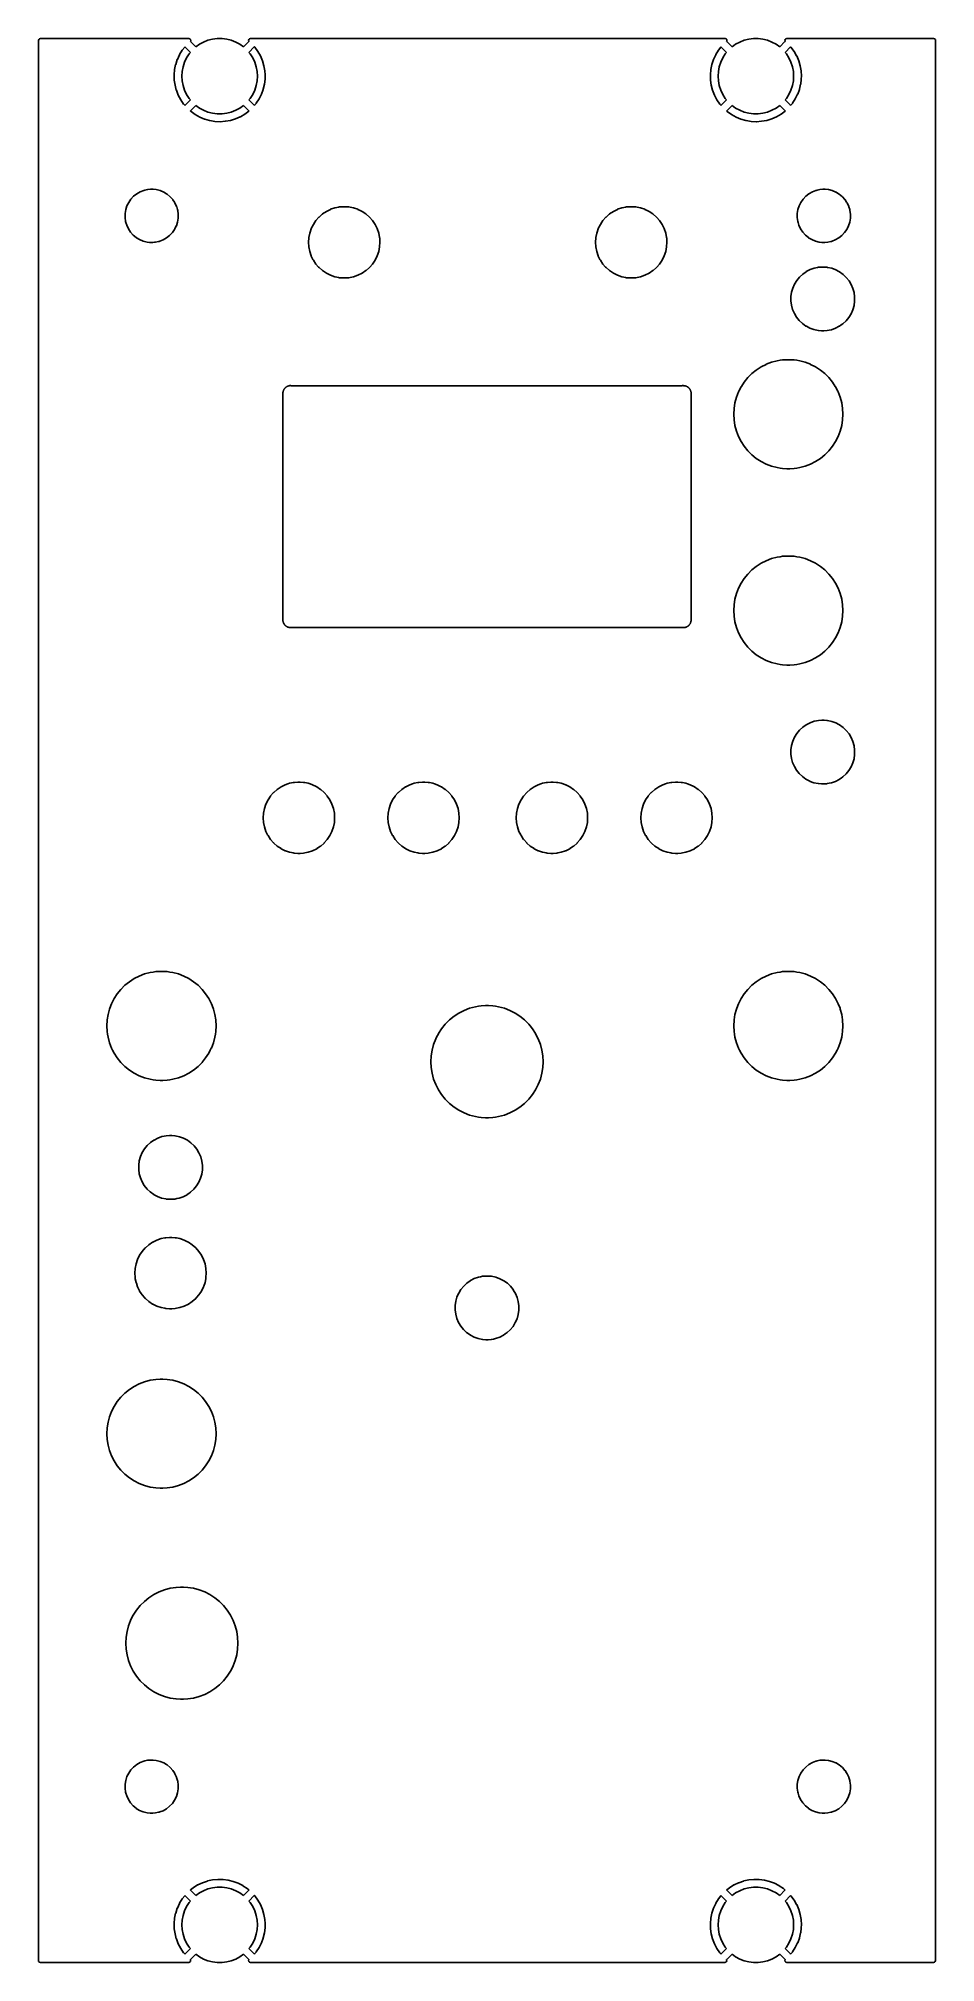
# Model space of a CAD drawing. Extents: x 2.19 to 4.52, y -6.61 to -1.59.
import ezdxf

# ---------------------------------------------------------------- set-up
doc = ezdxf.new("R2010")
doc.units = 0
doc.header["$MEASUREMENT"] = 0
doc.layers.add('BLACK', color=7, linetype='CONTINUOUS')

msp = doc.modelspace()

# ---------------------------------------------------------------- linework, layer by layer
at = {"layer": 'BLACK', "linetype": 'CONTINUOUS'}
for p, q in [((2.18535, -1.59976), (2.18614, -1.59708)), ((2.18535, -6.60496), (2.18535, -1.59976)), ((2.18614, -1.59708), (2.18825, -1.59525)), ((2.18825, -1.59525), (2.19031, -1.5948)), ((2.19031, -1.5948), (2.5771, -1.5948)), ((2.5771, -1.5948), (2.57978, -1.59559)), ((2.57978, -1.59559), (2.58161, -1.5977)), ((2.58129, -1.6023), (2.58128, -1.60236)), ((2.58128, -1.60236), (2.58156, -1.60285)), ((2.58201, -1.60047), (2.58129, -1.6023)), ((2.58156, -1.60285), (2.59535, -1.61664)), ((2.58161, -1.5977), (2.58201, -1.60047)), ((2.60474, -1.60981), (2.61557, -1.60386)), ((2.61557, -1.60386), (2.62707, -1.59931)), ((2.62707, -1.59931), (2.63904, -1.59623)), ((2.63904, -1.59623), (2.6513, -1.59468)), ((2.6513, -1.59468), (2.66366, -1.59468)), ((2.66366, -1.59468), (2.67592, -1.59623)), ((2.67592, -1.59623), (2.6879, -1.59931)), ((2.6879, -1.59931), (2.69939, -1.60386)), ((2.69939, -1.60386), (2.71022, -1.60981)), ((2.71961, -1.61664), (2.73335, -1.6029)), ((2.73291, -1.59996), (2.7336, -1.59725)), ((2.73363, -1.60208), (2.73291, -1.59996)), ((2.73335, -1.6029), (2.73365, -1.60235)), ((2.7336, -1.59725), (2.73564, -1.59534)), ((2.73365, -1.60235), (2.73363, -1.60208)), ((2.73564, -1.59534), (2.73787, -1.5948)), ((2.73787, -1.5948), (3.97473, -1.5948)), ((3.97473, -1.5948), (3.97742, -1.59559)), ((3.97742, -1.59559), (3.97925, -1.5977)), ((3.97965, -1.60047), (3.97892, -1.6023)), ((3.97892, -1.6023), (3.97892, -1.60236)), ((3.97892, -1.60236), (3.97919, -1.60285)), ((3.97919, -1.60285), (3.99298, -1.61664)), ((3.97925, -1.5977), (3.97965, -1.60047)), ((4.00238, -1.60981), (4.01321, -1.60386)), ((4.01321, -1.60386), (4.0247, -1.59931)), ((4.0247, -1.59931), (4.03668, -1.59623)), ((4.03668, -1.59623), (4.04894, -1.59468)), ((4.04894, -1.59468), (4.0613, -1.59468)), ((4.0613, -1.59468), (4.07356, -1.59623)), ((4.07356, -1.59623), (4.08553, -1.59931)), ((4.08553, -1.59931), (4.09703, -1.60386)), ((4.09703, -1.60386), (4.10786, -1.60981)), ((4.11725, -1.61664), (4.13099, -1.6029)), ((4.13055, -1.59996), (4.13123, -1.59725)), ((4.13127, -1.60208), (4.13055, -1.59996)), ((4.13099, -1.6029), (4.13129, -1.60235)), ((4.13123, -1.59725), (4.13327, -1.59534)), ((4.13129, -1.60235), (4.13127, -1.60208)), ((4.13327, -1.59534), (4.13551, -1.5948)), ((4.13551, -1.5948), (4.51835, -1.5948)), ((4.51835, -1.5948), (4.52103, -1.59559)), ((4.52103, -1.59559), (4.52286, -1.5977)), ((4.52286, -1.5977), (4.52331, -1.59976)), ((4.52331, -1.59976), (4.52331, -6.60496)), ((2.54714, -1.64938), (2.54294, -1.66208)), ((2.54724, -1.64912), (2.54714, -1.64938)), ((2.55287, -1.63699), (2.54724, -1.64912)), ((2.55301, -1.63673), (2.55287, -1.63699)), ((2.56, -1.62533), (2.55301, -1.63673)), ((2.56016, -1.6251), (2.56, -1.62533)), ((2.56649, -1.61703), (2.56016, -1.6251)), ((2.56597, -1.65668), (2.57123, -1.6455)), ((2.56691, -1.61672), (2.56649, -1.61703)), ((2.56742, -1.61699), (2.56691, -1.61672)), ((2.58131, -1.63088), (2.56742, -1.61699)), ((2.57123, -1.6455), (2.57785, -1.63506)), ((2.57785, -1.63506), (2.58131, -1.63088)), ((2.59535, -1.61664), (2.60474, -1.60981)), ((2.71022, -1.60981), (2.71961, -1.61664)), ((2.74768, -1.61686), (2.73365, -1.63088)), ((2.73365, -1.63088), (2.73711, -1.63506)), ((2.73711, -1.63506), (2.74373, -1.6455)), ((2.74373, -1.6455), (2.74899, -1.65668)), ((2.74801, -1.61665), (2.74768, -1.61686)), ((2.74804, -1.61665), (2.74801, -1.61665)), ((2.74858, -1.61697), (2.74804, -1.61665)), ((2.74879, -1.61719), (2.74858, -1.61697)), ((2.74897, -1.61741), (2.74879, -1.61719)), ((2.75688, -1.62819), (2.74897, -1.61741)), ((2.75704, -1.62843), (2.75688, -1.62819)), ((2.76366, -1.64004), (2.75704, -1.62843)), ((2.76379, -1.6403), (2.76366, -1.64004)), ((2.76904, -1.6526), (2.76379, -1.6403)), ((2.76913, -1.65287), (2.76904, -1.6526)), ((2.77293, -1.66569), (2.76913, -1.65287)), ((3.94478, -1.64938), (3.94058, -1.66208)), ((3.94488, -1.64912), (3.94478, -1.64938)), ((3.95051, -1.63699), (3.94488, -1.64912)), ((3.95065, -1.63673), (3.95051, -1.63699)), ((3.95763, -1.62533), (3.95065, -1.63673)), ((3.9578, -1.6251), (3.95763, -1.62533)), ((3.96413, -1.61703), (3.9578, -1.6251)), ((3.9636, -1.65668), (3.96887, -1.6455)), ((3.96455, -1.61672), (3.96413, -1.61703)), ((3.96505, -1.61699), (3.96455, -1.61672)), ((3.97895, -1.63088), (3.96505, -1.61699)), ((3.96887, -1.6455), (3.97549, -1.63506)), ((3.97549, -1.63506), (3.97895, -1.63088)), ((3.99298, -1.61664), (4.00238, -1.60981)), ((4.10786, -1.60981), (4.11725, -1.61664)), ((4.14532, -1.61686), (4.13129, -1.63088)), ((4.13129, -1.63088), (4.13475, -1.63506)), ((4.13475, -1.63506), (4.14137, -1.6455)), ((4.14137, -1.6455), (4.14663, -1.65668)), ((4.14565, -1.61665), (4.14532, -1.61686)), ((4.14568, -1.61665), (4.14565, -1.61665)), ((4.14621, -1.61697), (4.14568, -1.61665)), ((4.14642, -1.61719), (4.14621, -1.61697)), ((4.14661, -1.61741), (4.14642, -1.61719)), ((4.15452, -1.62819), (4.14661, -1.61741)), ((4.15468, -1.62843), (4.15452, -1.62819)), ((4.1613, -1.64004), (4.15468, -1.62843)), ((4.16143, -1.6403), (4.1613, -1.64004)), ((4.16667, -1.6526), (4.16143, -1.6403)), ((4.16677, -1.65287), (4.16667, -1.6526)), ((4.17057, -1.66569), (4.16677, -1.65287)), ((2.53893, -1.68904), (2.53892, -1.68933)), ((2.53892, -1.68933), (2.53927, -1.7027)), ((2.54011, -1.67573), (2.53893, -1.68904)), ((2.53927, -1.7027), (2.53929, -1.70298)), ((2.53929, -1.70298), (2.54117, -1.71622)), ((2.54016, -1.67544), (2.54011, -1.67573)), ((2.54287, -1.66235), (2.54016, -1.67544)), ((2.54294, -1.66208), (2.54287, -1.66235)), ((2.55906, -1.69291), (2.55983, -1.68058)), ((2.55983, -1.70525), (2.55906, -1.69291)), ((2.55983, -1.68058), (2.56215, -1.66844)), ((2.56215, -1.66844), (2.56597, -1.65668)), ((2.74899, -1.65668), (2.75281, -1.66844)), ((2.75281, -1.66844), (2.75513, -1.68058)), ((2.75513, -1.68058), (2.75591, -1.69291)), ((2.75591, -1.69291), (2.75513, -1.70525)), ((2.773, -1.66597), (2.77293, -1.66569)), ((2.7753, -1.67914), (2.773, -1.66597)), ((2.77425, -1.71378), (2.77586, -1.70047)), ((2.77533, -1.67942), (2.7753, -1.67914)), ((2.7759, -1.68933), (2.77533, -1.67942)), ((2.77586, -1.70047), (2.77588, -1.70025)), ((2.77588, -1.70025), (2.7761, -1.69302)), ((2.7761, -1.6928), (2.7759, -1.68933)), ((2.7761, -1.69302), (2.7761, -1.6928)), ((3.93656, -1.68904), (3.93655, -1.68933)), ((3.93655, -1.68933), (3.9369, -1.7027)), ((3.93775, -1.67573), (3.93656, -1.68904)), ((3.9369, -1.7027), (3.93693, -1.70298)), ((3.93693, -1.70298), (3.93881, -1.71622)), ((3.93779, -1.67544), (3.93775, -1.67573)), ((3.94051, -1.66235), (3.93779, -1.67544)), ((3.94058, -1.66208), (3.94051, -1.66235)), ((3.95669, -1.69291), (3.95747, -1.68058)), ((3.95747, -1.70525), (3.95669, -1.69291)), ((3.95747, -1.68058), (3.95979, -1.66844)), ((3.95979, -1.66844), (3.9636, -1.65668)), ((4.14663, -1.65668), (4.15045, -1.66844)), ((4.15045, -1.66844), (4.15277, -1.68058)), ((4.15277, -1.68058), (4.15354, -1.69291)), ((4.15354, -1.69291), (4.15277, -1.70525)), ((4.17063, -1.66597), (4.17057, -1.66569)), ((4.17293, -1.67914), (4.17063, -1.66597)), ((4.17189, -1.71378), (4.1735, -1.70047)), ((4.17297, -1.67942), (4.17293, -1.67914)), ((4.17374, -1.6928), (4.17297, -1.67942)), ((4.1735, -1.70047), (4.17351, -1.70025)), ((4.17351, -1.70025), (4.17374, -1.69302)), ((4.17374, -1.69302), (4.17374, -1.6928)), ((2.54117, -1.71622), (2.54123, -1.7165)), ((2.54123, -1.7165), (2.54462, -1.72943)), ((2.54462, -1.72943), (2.54471, -1.7297)), ((2.54471, -1.7297), (2.54957, -1.74216)), ((2.54957, -1.74216), (2.54969, -1.74242)), ((2.54969, -1.74242), (2.55594, -1.75424)), ((2.55594, -1.75424), (2.55609, -1.75448)), ((2.55609, -1.75448), (2.56367, -1.7655)), ((2.56215, -1.71739), (2.55983, -1.70525)), ((2.56597, -1.72915), (2.56215, -1.71739)), ((2.57123, -1.74033), (2.56597, -1.72915)), ((2.56739, -1.76886), (2.58131, -1.75494)), ((2.57785, -1.75077), (2.57123, -1.74033)), ((2.58131, -1.75494), (2.57785, -1.75077)), ((2.73711, -1.75077), (2.73365, -1.75494)), ((2.73365, -1.75494), (2.74749, -1.76878)), ((2.74373, -1.74033), (2.73711, -1.75077)), ((2.74899, -1.72915), (2.74373, -1.74033)), ((2.75281, -1.71739), (2.74899, -1.72915)), ((2.75279, -1.76352), (2.76014, -1.75235)), ((2.75513, -1.70525), (2.75281, -1.71739)), ((2.76014, -1.75235), (2.76028, -1.7521)), ((2.76028, -1.7521), (2.76629, -1.74015)), ((2.76629, -1.74015), (2.7664, -1.73989)), ((2.7664, -1.73989), (2.77099, -1.72733)), ((2.77099, -1.72733), (2.77108, -1.72706)), ((2.77108, -1.72706), (2.7742, -1.71406)), ((2.7742, -1.71406), (2.77425, -1.71378)), ((3.93881, -1.71622), (3.93887, -1.7165)), ((3.93887, -1.7165), (3.94226, -1.72943)), ((3.94226, -1.72943), (3.94235, -1.7297)), ((3.94235, -1.7297), (3.94721, -1.74216)), ((3.94721, -1.74216), (3.94733, -1.74242)), ((3.94733, -1.74242), (3.95358, -1.75424)), ((3.95358, -1.75424), (3.95373, -1.75448)), ((3.95373, -1.75448), (3.9613, -1.7655)), ((3.95979, -1.71739), (3.95747, -1.70525)), ((3.9636, -1.72915), (3.95979, -1.71739)), ((3.96887, -1.74033), (3.9636, -1.72915)), ((3.96503, -1.76886), (3.97895, -1.75494)), ((3.97549, -1.75077), (3.96887, -1.74033)), ((3.97895, -1.75494), (3.97549, -1.75077)), ((4.13475, -1.75077), (4.13129, -1.75494)), ((4.13129, -1.75494), (4.14513, -1.76878)), ((4.14137, -1.74033), (4.13475, -1.75077)), ((4.14663, -1.72915), (4.14137, -1.74033)), ((4.15045, -1.71739), (4.14663, -1.72915)), ((4.15043, -1.76352), (4.15777, -1.75235)), ((4.15277, -1.70525), (4.15045, -1.71739)), ((4.15777, -1.75235), (4.15792, -1.7521)), ((4.15792, -1.7521), (4.16392, -1.74015)), ((4.16392, -1.74015), (4.16404, -1.73989)), ((4.16404, -1.73989), (4.16863, -1.72733)), ((4.16863, -1.72733), (4.16871, -1.72706)), ((4.16871, -1.72706), (4.17184, -1.71406)), ((4.17184, -1.71406), (4.17189, -1.71378)), ((2.56367, -1.7655), (2.56384, -1.76573)), ((2.56384, -1.76573), (2.56649, -1.76876)), ((2.56649, -1.76876), (2.567, -1.76909)), ((2.567, -1.76909), (2.56739, -1.76886)), ((2.58155, -1.78298), (2.58125, -1.78353)), ((2.58125, -1.78353), (2.58126, -1.78354)), ((2.58126, -1.78354), (2.58149, -1.78388)), ((2.58149, -1.78388), (2.58272, -1.78501)), ((2.59535, -1.76919), (2.58155, -1.78298)), ((2.58272, -1.78501), (2.58294, -1.78519)), ((2.58294, -1.78519), (2.5938, -1.79299)), ((2.5938, -1.79299), (2.59404, -1.79314)), ((2.59404, -1.79314), (2.60573, -1.79965)), ((2.60474, -1.77602), (2.59535, -1.76919)), ((2.61557, -1.78197), (2.60474, -1.77602)), ((2.60573, -1.79965), (2.60598, -1.79977)), ((2.60598, -1.79977), (2.61834, -1.80489)), ((2.62707, -1.78652), (2.61557, -1.78197)), ((2.61834, -1.80489), (2.61861, -1.80498)), ((2.61861, -1.80498), (2.63147, -1.80864)), ((2.63904, -1.7896), (2.62707, -1.78652)), ((2.6513, -1.79114), (2.63904, -1.7896)), ((2.66366, -1.79114), (2.6513, -1.79114)), ((2.67592, -1.7896), (2.66366, -1.79114)), ((2.6879, -1.78652), (2.67592, -1.7896)), ((2.68591, -1.80807), (2.69869, -1.80414)), ((2.69939, -1.78197), (2.6879, -1.78652)), ((2.69869, -1.80414), (2.69896, -1.80404)), ((2.69896, -1.80404), (2.7112, -1.79867)), ((2.71022, -1.77602), (2.69939, -1.78197)), ((2.71961, -1.76919), (2.71022, -1.77602)), ((2.7112, -1.79867), (2.71146, -1.79854)), ((2.71146, -1.79854), (2.723, -1.79179)), ((2.73349, -1.78306), (2.71961, -1.76919)), ((2.723, -1.79179), (2.72324, -1.79163)), ((2.72324, -1.79163), (2.73342, -1.78399)), ((2.73342, -1.78399), (2.73375, -1.78355)), ((2.73374, -1.78353), (2.73349, -1.78306)), ((2.73375, -1.78355), (2.73374, -1.78353)), ((2.74749, -1.76878), (2.74802, -1.76907)), ((2.74802, -1.76907), (2.74841, -1.76879)), ((2.74841, -1.76879), (2.75262, -1.76375)), ((2.75262, -1.76375), (2.75279, -1.76352)), ((3.9613, -1.7655), (3.96148, -1.76573)), ((3.96148, -1.76573), (3.96412, -1.76876)), ((3.96412, -1.76876), (3.96464, -1.76909)), ((3.96464, -1.76909), (3.96503, -1.76886)), ((3.97919, -1.78298), (3.97889, -1.78353)), ((3.97889, -1.78353), (3.97889, -1.78354)), ((3.97889, -1.78354), (3.97913, -1.78388)), ((3.97913, -1.78388), (3.98036, -1.78501)), ((3.99298, -1.76919), (3.97919, -1.78298)), ((3.98036, -1.78501), (3.98058, -1.78519)), ((3.98058, -1.78519), (3.99144, -1.79299)), ((3.99144, -1.79299), (3.99168, -1.79314)), ((3.99168, -1.79314), (4.00336, -1.79965)), ((4.00238, -1.77602), (3.99298, -1.76919)), ((4.01321, -1.78197), (4.00238, -1.77602)), ((4.00336, -1.79965), (4.00362, -1.79977)), ((4.00362, -1.79977), (4.01597, -1.80489)), ((4.0247, -1.78652), (4.01321, -1.78197)), ((4.01597, -1.80489), (4.01624, -1.80498)), ((4.01624, -1.80498), (4.0291, -1.80864)), ((4.03668, -1.7896), (4.0247, -1.78652)), ((4.04894, -1.79114), (4.03668, -1.7896)), ((4.0613, -1.79114), (4.04894, -1.79114)), ((4.07356, -1.7896), (4.0613, -1.79114)), ((4.08553, -1.78652), (4.07356, -1.7896)), ((4.08355, -1.80807), (4.09633, -1.80414)), ((4.09703, -1.78197), (4.08553, -1.78652)), ((4.09633, -1.80414), (4.0966, -1.80404)), ((4.0966, -1.80404), (4.10884, -1.79867)), ((4.10786, -1.77602), (4.09703, -1.78197)), ((4.11725, -1.76919), (4.10786, -1.77602)), ((4.10884, -1.79867), (4.1091, -1.79854)), ((4.1091, -1.79854), (4.12064, -1.79179)), ((4.13112, -1.78306), (4.11725, -1.76919)), ((4.12064, -1.79179), (4.12088, -1.79163)), ((4.12088, -1.79163), (4.13106, -1.78399)), ((4.13106, -1.78399), (4.13139, -1.78355)), ((4.13139, -1.78355), (4.13112, -1.78306)), ((4.14513, -1.76878), (4.14565, -1.76907)), ((4.14565, -1.76907), (4.14605, -1.76879)), ((4.14605, -1.76879), (4.15026, -1.76375)), ((4.15026, -1.76375), (4.15043, -1.76352)), ((2.63147, -1.80864), (2.63174, -1.80871)), ((2.63174, -1.80871), (2.64494, -1.81087)), ((2.64494, -1.81087), (2.64522, -1.8109)), ((2.64522, -1.8109), (2.65858, -1.81153)), ((2.65858, -1.81153), (2.65887, -1.81152)), ((2.65887, -1.81152), (2.67221, -1.81061)), ((2.67221, -1.81061), (2.67249, -1.81058)), ((2.67249, -1.81058), (2.68564, -1.80814)), ((2.68564, -1.80814), (2.68591, -1.80807)), ((4.0291, -1.80864), (4.02938, -1.80871)), ((4.02938, -1.80871), (4.04258, -1.81087)), ((4.04258, -1.81087), (4.04286, -1.8109)), ((4.04286, -1.8109), (4.05622, -1.81153)), ((4.05622, -1.81153), (4.0565, -1.81152)), ((4.0565, -1.81152), (4.06984, -1.81061)), ((4.06984, -1.81061), (4.07013, -1.81058)), ((4.07013, -1.81058), (4.08327, -1.80814)), ((4.08327, -1.80814), (4.08355, -1.80807)), ((2.43341, -2.0059), (2.42636, -2.0134)), ((2.44149, -1.99953), (2.43341, -2.0059)), ((2.45043, -1.99442), (2.44149, -1.99953)), ((2.4506, -1.99436), (2.45043, -1.99442)), ((2.45985, -1.99076), (2.4506, -1.99436)), ((2.4506, -1.99436), (2.4506, -1.99436)), ((2.46002, -1.99069), (2.45985, -1.99076)), ((2.45985, -1.99076), (2.45985, -1.99076)), ((2.46254, -1.99012), (2.46002, -1.99069)), ((2.46987, -1.98846), (2.46254, -1.99012)), ((2.47005, -1.98842), (2.46987, -1.98846)), ((2.46987, -1.98846), (2.46987, -1.98846)), ((2.47024, -1.98841), (2.47005, -1.98842)), ((2.47761, -1.98786), (2.47024, -1.98841)), ((2.47024, -1.98841), (2.47024, -1.98841)), ((2.4777, -1.98785), (2.47761, -1.98786)), ((2.47761, -1.98786), (2.47761, -1.98786)), ((2.48382, -1.98785), (2.4777, -1.98785)), ((2.48395, -1.98787), (2.48382, -1.98785)), ((2.49219, -1.9887), (2.48395, -1.98787)), ((2.49237, -1.98871), (2.49219, -1.9887)), ((2.49219, -1.9887), (2.49219, -1.9887)), ((2.50234, -1.99125), (2.49237, -1.98871)), ((2.51183, -1.99523), (2.50234, -1.99125)), ((2.51199, -1.99532), (2.51183, -1.99523)), ((2.51877, -1.99944), (2.51199, -1.99532)), ((2.51199, -1.99532), (2.51199, -1.99532)), ((2.52063, -2.00057), (2.51877, -1.99944)), ((2.52854, -2.00715), (2.52063, -2.00057)), ((4.18538, -2.0059), (4.17833, -2.0134)), ((4.19346, -1.99953), (4.18538, -2.0059)), ((4.20239, -1.99442), (4.19346, -1.99953)), ((4.20257, -1.99436), (4.20239, -1.99442)), ((4.21181, -1.99076), (4.20257, -1.99436)), ((4.20257, -1.99436), (4.20257, -1.99436)), ((4.21199, -1.99069), (4.21181, -1.99076)), ((4.21181, -1.99076), (4.21181, -1.99076)), ((4.2145, -1.99012), (4.21199, -1.99069)), ((4.22184, -1.98846), (4.2145, -1.99012)), ((4.22202, -1.98842), (4.22184, -1.98846)), ((4.22184, -1.98846), (4.22184, -1.98846)), ((4.2222, -1.98841), (4.22202, -1.98842)), ((4.22958, -1.98786), (4.2222, -1.98841)), ((4.2222, -1.98841), (4.2222, -1.98841)), ((4.22967, -1.98785), (4.22958, -1.98786)), ((4.22958, -1.98786), (4.22958, -1.98786)), ((4.23579, -1.98785), (4.22967, -1.98785)), ((4.23592, -1.98787), (4.23579, -1.98785)), ((4.24416, -1.9887), (4.23592, -1.98787)), ((4.24434, -1.98871), (4.24416, -1.9887)), ((4.24416, -1.9887), (4.24416, -1.9887)), ((4.25431, -1.99125), (4.24434, -1.98871)), ((4.2638, -1.99523), (4.25431, -1.99125)), ((4.26396, -1.99532), (4.2638, -1.99523)), ((4.27074, -1.99944), (4.26396, -1.99532)), ((4.26396, -1.99532), (4.26396, -1.99532)), ((4.2726, -2.00057), (4.27074, -1.99944)), ((4.28051, -2.00715), (4.2726, -2.00057)), ((2.41115, -2.05104), (2.41102, -2.06133)), ((2.41281, -2.04088), (2.41115, -2.05104)), ((2.41594, -2.03108), (2.41281, -2.04088)), ((2.4205, -2.02185), (2.41594, -2.03108)), ((2.42636, -2.0134), (2.4205, -2.02185)), ((2.53539, -2.01482), (2.52854, -2.00715)), ((2.5355, -2.01498), (2.53539, -2.01482)), ((2.53974, -2.02146), (2.5355, -2.01498)), ((2.5355, -2.01498), (2.5355, -2.01498)), ((2.54104, -2.02343), (2.53974, -2.02146)), ((2.54534, -2.03277), (2.54104, -2.02343)), ((2.54563, -2.03376), (2.54534, -2.03277)), ((2.54766, -2.0407), (2.54563, -2.03376)), ((2.54822, -2.04265), (2.54766, -2.0407)), ((2.54961, -2.05285), (2.54822, -2.04265)), ((2.54948, -2.06314), (2.54961, -2.05285)), ((2.92506, -2.05267), (2.91648, -2.06019)), ((2.92551, -2.05227), (2.92506, -2.05267)), ((2.92564, -2.05216), (2.92551, -2.05227)), ((2.92551, -2.05227), (2.92551, -2.05227)), ((2.92577, -2.05207), (2.92564, -2.05216)), ((2.93562, -2.04549), (2.92577, -2.05207)), ((2.92577, -2.05207), (2.92577, -2.05207)), ((2.93576, -2.0454), (2.93562, -2.04549)), ((2.93562, -2.04549), (2.93562, -2.04549)), ((2.94095, -2.04283), (2.93576, -2.0454)), ((2.94653, -2.04009), (2.94095, -2.04283)), ((2.94667, -2.04001), (2.94653, -2.04009)), ((2.94653, -2.04009), (2.94653, -2.04009)), ((2.94683, -2.03996), (2.94667, -2.04001)), ((2.95805, -2.03615), (2.94683, -2.03996)), ((2.9582, -2.0361), (2.95805, -2.03615)), ((2.95805, -2.03615), (2.95805, -2.03615)), ((2.96712, -2.03433), (2.9582, -2.0361)), ((2.96998, -2.03376), (2.96712, -2.03433)), ((2.97014, -2.03373), (2.96998, -2.03376)), ((2.96998, -2.03376), (2.96998, -2.03376)), ((2.9703, -2.03372), (2.97014, -2.03373)), ((2.97916, -2.03314), (2.9703, -2.03372)), ((2.9703, -2.03372), (2.9703, -2.03372)), ((2.97924, -2.03313), (2.97916, -2.03314)), ((2.97916, -2.03314), (2.97916, -2.03314)), ((2.98532, -2.03313), (2.97924, -2.03313)), ((2.9854, -2.03314), (2.98532, -2.03313)), ((2.99427, -2.03372), (2.9854, -2.03314)), ((2.9854, -2.03314), (2.9854, -2.03314)), ((2.99443, -2.03373), (2.99427, -2.03372)), ((2.99427, -2.03372), (2.99427, -2.03372)), ((2.99459, -2.03376), (2.99443, -2.03373)), ((2.99744, -2.03433), (2.99459, -2.03376)), ((2.99459, -2.03376), (2.99459, -2.03376)), ((3.00637, -2.0361), (2.99744, -2.03433)), ((3.00652, -2.03615), (3.00637, -2.0361)), ((3.01774, -2.03996), (3.00652, -2.03615)), ((3.00652, -2.03615), (3.00652, -2.03615)), ((3.01789, -2.04001), (3.01774, -2.03996)), ((3.01804, -2.04009), (3.01789, -2.04001)), ((3.02361, -2.04283), (3.01804, -2.04009)), ((3.01804, -2.04009), (3.01804, -2.04009)), ((3.02881, -2.0454), (3.02361, -2.04283)), ((3.02895, -2.04549), (3.02881, -2.0454)), ((3.0388, -2.05207), (3.02895, -2.04549)), ((3.02895, -2.04549), (3.02895, -2.04549)), ((3.03893, -2.05216), (3.0388, -2.05207)), ((3.0388, -2.05207), (3.0388, -2.05207)), ((3.03905, -2.05227), (3.03893, -2.05216)), ((3.03951, -2.05267), (3.03905, -2.05227)), ((3.03905, -2.05227), (3.03905, -2.05227)), ((3.04808, -2.06019), (3.03951, -2.05267)), ((3.67309, -2.05267), (3.66452, -2.06019)), ((3.67355, -2.05227), (3.67309, -2.05267)), ((3.67367, -2.05216), (3.67355, -2.05227)), ((3.67355, -2.05227), (3.67355, -2.05227)), ((3.6738, -2.05207), (3.67367, -2.05216)), ((3.68365, -2.04549), (3.6738, -2.05207)), ((3.6738, -2.05207), (3.6738, -2.05207)), ((3.68379, -2.0454), (3.68365, -2.04549)), ((3.68365, -2.04549), (3.68365, -2.04549)), ((3.68899, -2.04283), (3.68379, -2.0454)), ((3.69456, -2.04009), (3.68899, -2.04283)), ((3.6947, -2.04001), (3.69456, -2.04009)), ((3.69456, -2.04009), (3.69456, -2.04009)), ((3.69486, -2.03996), (3.6947, -2.04001)), ((3.70608, -2.03615), (3.69486, -2.03996)), ((3.70623, -2.0361), (3.70608, -2.03615)), ((3.70608, -2.03615), (3.70608, -2.03615)), ((3.71516, -2.03433), (3.70623, -2.0361)), ((3.71801, -2.03376), (3.71516, -2.03433)), ((3.71817, -2.03373), (3.71801, -2.03376)), ((3.71801, -2.03376), (3.71801, -2.03376)), ((3.71833, -2.03372), (3.71817, -2.03373)), ((3.72719, -2.03314), (3.71833, -2.03372)), ((3.71833, -2.03372), (3.71833, -2.03372)), ((3.72728, -2.03313), (3.72719, -2.03314)), ((3.72719, -2.03314), (3.72719, -2.03314)), ((3.73335, -2.03313), (3.72728, -2.03313)), ((3.73344, -2.03314), (3.73335, -2.03313)), ((3.7423, -2.03372), (3.73344, -2.03314)), ((3.73344, -2.03314), (3.73344, -2.03314)), ((3.74246, -2.03373), (3.7423, -2.03372)), ((3.7423, -2.03372), (3.7423, -2.03372)), ((3.74262, -2.03376), (3.74246, -2.03373)), ((3.74547, -2.03433), (3.74262, -2.03376)), ((3.74262, -2.03376), (3.74262, -2.03376)), ((3.7544, -2.0361), (3.74547, -2.03433)), ((3.75455, -2.03615), (3.7544, -2.0361)), ((3.76577, -2.03996), (3.75455, -2.03615)), ((3.75455, -2.03615), (3.75455, -2.03615)), ((3.76593, -2.04001), (3.76577, -2.03996)), ((3.76607, -2.04009), (3.76593, -2.04001)), ((3.77164, -2.04283), (3.76607, -2.04009)), ((3.76607, -2.04009), (3.76607, -2.04009)), ((3.77684, -2.0454), (3.77164, -2.04283)), ((3.77698, -2.04549), (3.77684, -2.0454)), ((3.78683, -2.05207), (3.77698, -2.04549)), ((3.77698, -2.04549), (3.77698, -2.04549)), ((3.78696, -2.05216), (3.78683, -2.05207)), ((3.78683, -2.05207), (3.78683, -2.05207)), ((3.78708, -2.05227), (3.78696, -2.05216)), ((3.78754, -2.05267), (3.78708, -2.05227)), ((3.78708, -2.05227), (3.78708, -2.05227)), ((3.79611, -2.06019), (3.78754, -2.05267)), ((4.16312, -2.05104), (4.16299, -2.06133)), ((4.16478, -2.04088), (4.16312, -2.05104)), ((4.16791, -2.03108), (4.16478, -2.04088)), ((4.17246, -2.02185), (4.16791, -2.03108)), ((4.17833, -2.0134), (4.17246, -2.02185)), ((4.28736, -2.01482), (4.28051, -2.00715)), ((4.28746, -2.01498), (4.28736, -2.01482)), ((4.29171, -2.02146), (4.28746, -2.01498)), ((4.28746, -2.01498), (4.28746, -2.01498)), ((4.29301, -2.02343), (4.29171, -2.02146)), ((4.29731, -2.03277), (4.29301, -2.02343)), ((4.2976, -2.03376), (4.29731, -2.03277)), ((4.29962, -2.0407), (4.2976, -2.03376)), ((4.30019, -2.04265), (4.29962, -2.0407)), ((4.30158, -2.05285), (4.30019, -2.04265)), ((4.30145, -2.06314), (4.30158, -2.05285)), ((2.41102, -2.06133), (2.41241, -2.07152)), ((2.41241, -2.07152), (2.41246, -2.0717)), ((2.41246, -2.0717), (2.41246, -2.0717)), ((2.41246, -2.0717), (2.41323, -2.07436)), ((2.41323, -2.07436), (2.41529, -2.0814)), ((2.41529, -2.0814), (2.41959, -2.09075)), ((2.41959, -2.09075), (2.41969, -2.0909)), ((2.41969, -2.0909), (2.42513, -2.0992)), ((2.42513, -2.0992), (2.42513, -2.0992)), ((2.42513, -2.0992), (2.42524, -2.09935)), ((2.42524, -2.09935), (2.43209, -2.10703)), ((2.52722, -2.10827), (2.53427, -2.10078)), ((2.53427, -2.10078), (2.54013, -2.09232)), ((2.54013, -2.09232), (2.541, -2.09058)), ((2.541, -2.09058), (2.5446, -2.08326)), ((2.5446, -2.08326), (2.54469, -2.08309)), ((2.5446, -2.08326), (2.5446, -2.08326)), ((2.54469, -2.08309), (2.54782, -2.07329)), ((2.54782, -2.07329), (2.54948, -2.06314)), ((2.8924, -2.1019), (2.89003, -2.11384)), ((2.89327, -2.09935), (2.8924, -2.1019)), ((2.89626, -2.09053), (2.89327, -2.09935)), ((2.89631, -2.09037), (2.89626, -2.09053)), ((2.89626, -2.09053), (2.89626, -2.09053)), ((2.9017, -2.07946), (2.89631, -2.09037)), ((2.90594, -2.07311), (2.9017, -2.07946)), ((2.90837, -2.06947), (2.90594, -2.07311)), ((2.90846, -2.06934), (2.90837, -2.06947)), ((2.90837, -2.06947), (2.90837, -2.06947)), ((2.90857, -2.06921), (2.90846, -2.06934)), ((2.91638, -2.06031), (2.90857, -2.06921)), ((2.90857, -2.06921), (2.90857, -2.06921)), ((2.91648, -2.06019), (2.91638, -2.06031)), ((3.04819, -2.06031), (3.04808, -2.06019)), ((3.056, -2.06921), (3.04819, -2.06031)), ((3.05611, -2.06934), (3.056, -2.06921)), ((3.056, -2.06921), (3.056, -2.06921)), ((3.0562, -2.06947), (3.05611, -2.06934)), ((3.06278, -2.07932), (3.0562, -2.06947)), ((3.0562, -2.06947), (3.0562, -2.06947)), ((3.06287, -2.07946), (3.06278, -2.07932)), ((3.06278, -2.07932), (3.06278, -2.07932)), ((3.06294, -2.0796), (3.06287, -2.07946)), ((3.06818, -2.09023), (3.06294, -2.0796)), ((3.06825, -2.09037), (3.06818, -2.09023)), ((3.06818, -2.09023), (3.06818, -2.09023)), ((3.07217, -2.1019), (3.06825, -2.09037)), ((3.07454, -2.11384), (3.07217, -2.1019)), ((3.64043, -2.1019), (3.63806, -2.11384)), ((3.6413, -2.09935), (3.64043, -2.1019)), ((3.64429, -2.09053), (3.6413, -2.09935)), ((3.64434, -2.09037), (3.64429, -2.09053)), ((3.64429, -2.09053), (3.64429, -2.09053)), ((3.64973, -2.07946), (3.64434, -2.09037)), ((3.65397, -2.07311), (3.64973, -2.07946)), ((3.6564, -2.06947), (3.65397, -2.07311)), ((3.65649, -2.06934), (3.6564, -2.06947)), ((3.6564, -2.06947), (3.6564, -2.06947)), ((3.6566, -2.06921), (3.65649, -2.06934)), ((3.66441, -2.06031), (3.6566, -2.06921)), ((3.6566, -2.06921), (3.6566, -2.06921)), ((3.66452, -2.06019), (3.66441, -2.06031)), ((3.79622, -2.06031), (3.79611, -2.06019)), ((3.79711, -2.06133), (3.79622, -2.06031)), ((3.80403, -2.06921), (3.79711, -2.06133)), ((3.80414, -2.06934), (3.80403, -2.06921)), ((3.80403, -2.06921), (3.80403, -2.06921)), ((3.80423, -2.06947), (3.80414, -2.06934)), ((3.81081, -2.07932), (3.80423, -2.06947)), ((3.80423, -2.06947), (3.80423, -2.06947)), ((3.8109, -2.07946), (3.81081, -2.07932)), ((3.81081, -2.07932), (3.81081, -2.07932)), ((3.81097, -2.0796), (3.8109, -2.07946)), ((3.81621, -2.09023), (3.81097, -2.0796)), ((3.81629, -2.09037), (3.81621, -2.09023)), ((3.81621, -2.09023), (3.81621, -2.09023)), ((3.8202, -2.1019), (3.81629, -2.09037)), ((3.82257, -2.11384), (3.8202, -2.1019)), ((4.16299, -2.06133), (4.16437, -2.07152)), ((4.16437, -2.07152), (4.16443, -2.0717)), ((4.16443, -2.0717), (4.16443, -2.0717)), ((4.16443, -2.0717), (4.1652, -2.07436)), ((4.1652, -2.07436), (4.16725, -2.0814)), ((4.16725, -2.0814), (4.17156, -2.09075)), ((4.17156, -2.09075), (4.17166, -2.0909)), ((4.17166, -2.0909), (4.1771, -2.0992)), ((4.1771, -2.0992), (4.1771, -2.0992)), ((4.1771, -2.0992), (4.1772, -2.09935)), ((4.1772, -2.09935), (4.18406, -2.10703)), ((4.27919, -2.10827), (4.28624, -2.10078)), ((4.28624, -2.10078), (4.2921, -2.09232)), ((4.2921, -2.09232), (4.29296, -2.09058)), ((4.29296, -2.09058), (4.29657, -2.08326)), ((4.29657, -2.08326), (4.29665, -2.08309)), ((4.29657, -2.08326), (4.29657, -2.08326)), ((4.29665, -2.08309), (4.29979, -2.07329)), ((4.29979, -2.07329), (4.30145, -2.06314)), ((2.43209, -2.10703), (2.44, -2.11361)), ((2.44, -2.11361), (2.44065, -2.114)), ((2.44065, -2.114), (2.44864, -2.11885)), ((2.44864, -2.11885), (2.44864, -2.11885)), ((2.44864, -2.11885), (2.4488, -2.11895)), ((2.4488, -2.11895), (2.45829, -2.12293)), ((2.45829, -2.12293), (2.46826, -2.12546)), ((2.46826, -2.12546), (2.46844, -2.12548)), ((2.46844, -2.12548), (2.46844, -2.12548)), ((2.46844, -2.12548), (2.47509, -2.12615)), ((2.47509, -2.12615), (2.47681, -2.12632)), ((2.47681, -2.12632), (2.48293, -2.12632)), ((2.48293, -2.12632), (2.48302, -2.12631)), ((2.48302, -2.12631), (2.48743, -2.12598)), ((2.48302, -2.12631), (2.48302, -2.12631)), ((2.48743, -2.12598), (2.49039, -2.12576)), ((2.49039, -2.12576), (2.49058, -2.12575)), ((2.49039, -2.12576), (2.49039, -2.12576)), ((2.49058, -2.12575), (2.49076, -2.12571)), ((2.49076, -2.12571), (2.49809, -2.12405)), ((2.49076, -2.12571), (2.49076, -2.12571)), ((2.49809, -2.12405), (2.50061, -2.12348)), ((2.50061, -2.12348), (2.50204, -2.12293)), ((2.50204, -2.12293), (2.51003, -2.11982)), ((2.51003, -2.11982), (2.5102, -2.11975)), ((2.51003, -2.11982), (2.51003, -2.11982)), ((2.5102, -2.11975), (2.51914, -2.11464)), ((2.51914, -2.11464), (2.52722, -2.10827)), ((2.88997, -2.11464), (2.88923, -2.12598)), ((2.88923, -2.12598), (2.89003, -2.13813)), ((2.89002, -2.114), (2.88997, -2.11464)), ((2.89003, -2.11384), (2.89002, -2.114)), ((2.89002, -2.114), (2.89002, -2.114)), ((2.89003, -2.13813), (2.8924, -2.15007)), ((2.8924, -2.15007), (2.89631, -2.16159)), ((3.06825, -2.16159), (3.07217, -2.15007)), ((3.07217, -2.15007), (3.07454, -2.13813)), ((3.07455, -2.114), (3.07454, -2.11384)), ((3.07454, -2.13813), (3.07534, -2.12598)), ((3.07455, -2.114), (3.07455, -2.114)), ((3.07459, -2.11464), (3.07455, -2.114)), ((3.07534, -2.12598), (3.07459, -2.11464)), ((3.638, -2.11464), (3.63726, -2.12598)), ((3.63726, -2.12598), (3.63806, -2.13813)), ((3.63805, -2.114), (3.638, -2.11464)), ((3.63806, -2.11384), (3.63805, -2.114)), ((3.63805, -2.114), (3.63805, -2.114)), ((3.63806, -2.13813), (3.64043, -2.15007)), ((3.64043, -2.15007), (3.64434, -2.16159)), ((3.81629, -2.16159), (3.8202, -2.15007)), ((3.8202, -2.15007), (3.82257, -2.13813)), ((3.82258, -2.114), (3.82257, -2.11384)), ((3.82257, -2.13813), (3.82337, -2.12598)), ((3.82263, -2.11464), (3.82258, -2.114)), ((3.82258, -2.114), (3.82258, -2.114)), ((3.82337, -2.12598), (3.82263, -2.11464)), ((4.18406, -2.10703), (4.19197, -2.11361)), ((4.19197, -2.11361), (4.19261, -2.114)), ((4.19261, -2.114), (4.20061, -2.11885)), ((4.20061, -2.11885), (4.20061, -2.11885)), ((4.20061, -2.11885), (4.20076, -2.11895)), ((4.20076, -2.11895), (4.21025, -2.12293)), ((4.21025, -2.12293), (4.22023, -2.12546)), ((4.22023, -2.12546), (4.22041, -2.12548)), ((4.22041, -2.12548), (4.22041, -2.12548)), ((4.22041, -2.12548), (4.22706, -2.12615)), ((4.22706, -2.12615), (4.22877, -2.12632)), ((4.22877, -2.12632), (4.2349, -2.12632)), ((4.2349, -2.12632), (4.23499, -2.12631)), ((4.23499, -2.12631), (4.24236, -2.12576)), ((4.23499, -2.12631), (4.23499, -2.12631)), ((4.24236, -2.12576), (4.24255, -2.12575)), ((4.24236, -2.12576), (4.24236, -2.12576)), ((4.24255, -2.12575), (4.24272, -2.12571)), ((4.24272, -2.12571), (4.25006, -2.12405)), ((4.24272, -2.12571), (4.24272, -2.12571)), ((4.25006, -2.12405), (4.25258, -2.12348)), ((4.25258, -2.12348), (4.25401, -2.12293)), ((4.25401, -2.12293), (4.262, -2.11982)), ((4.262, -2.11982), (4.26217, -2.11975)), ((4.262, -2.11982), (4.262, -2.11982)), ((4.26217, -2.11975), (4.27111, -2.11464)), ((4.27111, -2.11464), (4.27919, -2.10827)), ((2.89631, -2.16159), (2.89638, -2.16174)), ((2.89638, -2.16174), (2.89639, -2.16174)), ((2.89639, -2.16174), (2.90074, -2.17057)), ((2.90074, -2.17057), (2.9017, -2.17251)), ((2.9017, -2.17251), (2.90179, -2.17265)), ((2.90179, -2.17265), (2.90179, -2.17265)), ((2.90179, -2.17265), (2.90846, -2.18263)), ((2.90846, -2.18263), (2.90857, -2.18275)), ((2.90857, -2.18275), (2.90857, -2.18275)), ((2.90857, -2.18275), (2.91546, -2.19061)), ((2.91546, -2.19061), (2.91648, -2.19178)), ((2.91648, -2.19178), (2.91661, -2.19189)), ((2.91661, -2.19189), (2.92551, -2.1997)), ((2.92551, -2.1997), (2.92551, -2.1997)), ((2.92551, -2.1997), (2.92564, -2.19981)), ((2.92564, -2.19981), (2.92577, -2.1999)), ((2.92577, -2.1999), (2.92577, -2.1999)), ((2.92577, -2.1999), (2.93562, -2.20648)), ((2.93562, -2.20648), (2.93576, -2.20657)), ((2.93576, -2.20657), (2.9359, -2.20664)), ((2.9359, -2.20664), (2.94653, -2.21188)), ((3.01804, -2.21188), (3.02866, -2.20664)), ((3.02866, -2.20664), (3.02881, -2.20657)), ((3.02881, -2.20657), (3.02895, -2.20648)), ((3.02895, -2.20648), (3.0388, -2.1999)), ((3.0388, -2.1999), (3.03893, -2.19981)), ((3.0388, -2.1999), (3.0388, -2.1999)), ((3.03893, -2.19981), (3.03905, -2.1997)), ((3.03905, -2.1997), (3.04796, -2.19189)), ((3.03905, -2.1997), (3.03905, -2.1997)), ((3.04796, -2.19189), (3.04808, -2.19178)), ((3.04808, -2.19178), (3.04911, -2.19061)), ((3.04911, -2.19061), (3.056, -2.18275)), ((3.056, -2.18275), (3.05611, -2.18263)), ((3.056, -2.18275), (3.056, -2.18275)), ((3.05611, -2.18263), (3.06287, -2.17251)), ((3.06287, -2.17251), (3.06825, -2.16159)), ((3.64434, -2.16159), (3.64442, -2.16174)), ((3.64442, -2.16174), (3.64442, -2.16174)), ((3.64442, -2.16174), (3.64877, -2.17057)), ((3.64877, -2.17057), (3.64973, -2.17251)), ((3.64973, -2.17251), (3.64982, -2.17265)), ((3.64982, -2.17265), (3.64982, -2.17265)), ((3.64982, -2.17265), (3.65649, -2.18263)), ((3.65649, -2.18263), (3.6566, -2.18275)), ((3.6566, -2.18275), (3.6566, -2.18275)), ((3.6566, -2.18275), (3.66349, -2.19061)), ((3.66349, -2.19061), (3.66452, -2.19178)), ((3.66452, -2.19178), (3.66464, -2.19189)), ((3.66464, -2.19189), (3.67355, -2.1997)), ((3.67355, -2.1997), (3.67355, -2.1997)), ((3.67355, -2.1997), (3.67367, -2.19981)), ((3.67367, -2.19981), (3.6738, -2.1999)), ((3.6738, -2.1999), (3.6738, -2.1999)), ((3.6738, -2.1999), (3.68365, -2.20648)), ((3.68365, -2.20648), (3.68379, -2.20657)), ((3.68379, -2.20657), (3.68393, -2.20664)), ((3.68393, -2.20664), (3.69456, -2.21188)), ((3.76607, -2.21188), (3.7767, -2.20664)), ((3.7767, -2.20664), (3.77684, -2.20657)), ((3.77684, -2.20657), (3.77698, -2.20648)), ((3.77698, -2.20648), (3.78683, -2.1999)), ((3.78683, -2.1999), (3.78696, -2.19981)), ((3.78683, -2.1999), (3.78683, -2.1999)), ((3.78696, -2.19981), (3.78708, -2.1997)), ((3.78708, -2.1997), (3.79599, -2.19189)), ((3.78708, -2.1997), (3.78708, -2.1997)), ((3.79599, -2.19189), (3.79611, -2.19178)), ((3.79611, -2.19178), (3.79714, -2.19061)), ((3.79714, -2.19061), (3.80403, -2.18275)), ((3.80403, -2.18275), (3.80414, -2.18263)), ((3.80403, -2.18275), (3.80403, -2.18275)), ((3.80414, -2.18263), (3.8109, -2.17251)), ((3.8109, -2.17251), (3.81629, -2.16159)), ((4.18589, -2.20283), (4.17716, -2.20896)), ((4.18629, -2.20255), (4.18589, -2.20283)), ((4.18642, -2.20245), (4.18629, -2.20255)), ((4.18629, -2.20255), (4.18629, -2.20255)), ((4.19648, -2.19726), (4.18642, -2.20245)), ((4.20715, -2.19348), (4.19648, -2.19726)), ((4.21594, -2.19166), (4.20715, -2.19348)), ((4.21807, -2.19122), (4.21594, -2.19166)), ((4.21824, -2.19119), (4.21807, -2.19122)), ((4.21807, -2.19122), (4.21807, -2.19122)), ((4.2184, -2.19117), (4.21824, -2.19119)), ((4.2266, -2.19062), (4.2184, -2.19117)), ((4.2184, -2.19117), (4.2184, -2.19117)), ((4.22668, -2.19061), (4.2266, -2.19062)), ((4.2266, -2.19062), (4.2266, -2.19062)), ((4.23281, -2.19061), (4.22668, -2.19061)), ((4.2329, -2.19062), (4.23281, -2.19061)), ((4.24046, -2.19121), (4.2329, -2.19062)), ((4.2329, -2.19062), (4.2329, -2.19062)), ((4.24168, -2.19131), (4.24046, -2.19121)), ((4.25274, -2.19372), (4.24168, -2.19131)), ((4.26337, -2.19761), (4.25274, -2.19372)), ((4.2716, -2.20197), (4.26337, -2.19761)), ((4.27251, -2.20245), (4.2716, -2.20197)), ((4.27337, -2.20291), (4.27251, -2.20245)), ((4.28256, -2.20951), (4.27337, -2.20291)), ((2.94653, -2.21188), (2.94653, -2.21188)), ((2.94653, -2.21188), (2.94667, -2.21195)), ((2.94667, -2.21195), (2.94683, -2.21201)), ((2.94683, -2.21201), (2.95805, -2.21581)), ((2.95805, -2.21581), (2.95805, -2.21581)), ((2.95805, -2.21581), (2.9582, -2.21587)), ((2.9582, -2.21587), (2.96712, -2.21764)), ((2.96712, -2.21764), (2.96998, -2.21821)), ((2.96998, -2.21821), (2.96998, -2.21821)), ((2.96998, -2.21821), (2.97014, -2.21824)), ((2.97014, -2.21824), (2.9703, -2.21825)), ((2.9703, -2.21825), (2.9703, -2.21825)), ((2.9703, -2.21825), (2.97916, -2.21883)), ((2.97916, -2.21883), (2.97916, -2.21883)), ((2.97916, -2.21883), (2.97924, -2.21884)), ((2.97924, -2.21884), (2.98532, -2.21884)), ((2.98532, -2.21884), (2.9854, -2.21883)), ((2.9854, -2.21883), (2.99427, -2.21825)), ((2.9854, -2.21883), (2.9854, -2.21883)), ((2.99427, -2.21825), (2.99443, -2.21824)), ((2.99427, -2.21825), (2.99427, -2.21825)), ((2.99443, -2.21824), (2.99459, -2.21821)), ((2.99459, -2.21821), (2.99744, -2.21764)), ((2.99459, -2.21821), (2.99459, -2.21821)), ((2.99744, -2.21764), (3.00637, -2.21587)), ((3.00637, -2.21587), (3.00652, -2.21581)), ((3.00652, -2.21581), (3.01774, -2.21201)), ((3.00652, -2.21581), (3.00652, -2.21581)), ((3.01774, -2.21201), (3.01789, -2.21195)), ((3.01789, -2.21195), (3.01804, -2.21188)), ((3.01804, -2.21188), (3.01804, -2.21188)), ((3.69456, -2.21188), (3.69456, -2.21188)), ((3.69456, -2.21188), (3.6947, -2.21195)), ((3.6947, -2.21195), (3.69486, -2.21201)), ((3.69486, -2.21201), (3.70608, -2.21581)), ((3.70608, -2.21581), (3.70608, -2.21581)), ((3.70608, -2.21581), (3.70623, -2.21587)), ((3.70623, -2.21587), (3.71516, -2.21764)), ((3.71516, -2.21764), (3.71801, -2.21821)), ((3.71801, -2.21821), (3.71801, -2.21821)), ((3.71801, -2.21821), (3.71817, -2.21824)), ((3.71817, -2.21824), (3.71833, -2.21825)), ((3.71833, -2.21825), (3.71833, -2.21825)), ((3.71833, -2.21825), (3.72719, -2.21883)), ((3.72719, -2.21883), (3.72719, -2.21883)), ((3.72719, -2.21883), (3.72728, -2.21884)), ((3.72728, -2.21884), (3.73335, -2.21884)), ((3.73335, -2.21884), (3.73344, -2.21883)), ((3.73344, -2.21883), (3.7423, -2.21825)), ((3.73344, -2.21883), (3.73344, -2.21883)), ((3.7423, -2.21825), (3.74246, -2.21824)), ((3.7423, -2.21825), (3.7423, -2.21825)), ((3.74246, -2.21824), (3.74262, -2.21821)), ((3.74262, -2.21821), (3.74547, -2.21764)), ((3.74262, -2.21821), (3.74262, -2.21821)), ((3.74547, -2.21764), (3.7544, -2.21587)), ((3.7544, -2.21587), (3.75455, -2.21581)), ((3.75455, -2.21581), (3.76577, -2.21201)), ((3.75455, -2.21581), (3.75455, -2.21581)), ((3.76577, -2.21201), (3.76593, -2.21195)), ((3.76593, -2.21195), (3.76607, -2.21188)), ((3.76607, -2.21188), (3.76607, -2.21188)), ((4.14814, -2.25632), (4.14655, -2.26753)), ((4.15124, -2.24544), (4.14814, -2.25632)), ((4.15579, -2.23507), (4.15124, -2.24544)), ((4.1617, -2.22542), (4.15579, -2.23507)), ((4.16887, -2.21666), (4.1617, -2.22542)), ((4.17716, -2.20896), (4.16887, -2.21666)), ((4.29078, -2.2173), (4.28256, -2.20951)), ((4.29785, -2.22614), (4.29078, -2.2173)), ((4.30366, -2.23585), (4.29785, -2.22614)), ((4.30811, -2.24626), (4.30366, -2.23585)), ((4.31109, -2.25718), (4.30811, -2.24626)), ((4.14654, -2.2677), (4.14649, -2.27868)), ((4.14649, -2.27868), (4.14649, -2.27885)), ((4.14649, -2.27885), (4.14796, -2.29007)), ((4.14655, -2.26753), (4.14654, -2.2677)), ((4.14654, -2.2677), (4.14654, -2.2677)), ((4.14796, -2.29007), (4.15095, -2.30099)), ((4.15095, -2.30099), (4.15539, -2.3114)), ((4.30326, -2.31217), (4.30781, -2.30181)), ((4.30781, -2.30181), (4.31092, -2.29092)), ((4.31092, -2.29092), (4.31251, -2.27972)), ((4.31257, -2.2684), (4.31109, -2.25718)), ((4.31251, -2.27901), (4.31257, -2.26857)), ((4.31251, -2.27972), (4.31251, -2.27901)), ((4.31257, -2.26857), (4.31257, -2.2684)), ((4.31257, -2.26857), (4.31257, -2.26857)), ((4.15539, -2.3114), (4.1612, -2.32111)), ((4.1612, -2.32111), (4.16828, -2.32994)), ((4.16828, -2.32994), (4.17649, -2.33773)), ((4.17649, -2.33773), (4.18568, -2.34434)), ((4.18568, -2.34434), (4.18583, -2.34442)), ((4.18583, -2.34442), (4.18583, -2.34442)), ((4.18583, -2.34442), (4.18669, -2.34487)), ((4.18669, -2.34487), (4.19568, -2.34963)), ((4.19568, -2.34963), (4.20631, -2.35352)), ((4.20631, -2.35352), (4.21737, -2.35594)), ((4.21737, -2.35594), (4.2185, -2.35602)), ((4.2185, -2.35602), (4.22615, -2.35663)), ((4.22615, -2.35663), (4.22615, -2.35663)), ((4.22615, -2.35663), (4.22625, -2.35663)), ((4.22625, -2.35663), (4.23237, -2.35663)), ((4.23237, -2.35663), (4.23246, -2.35663)), ((4.23246, -2.35663), (4.24065, -2.35607)), ((4.23246, -2.35663), (4.23246, -2.35663)), ((4.24065, -2.35607), (4.24082, -2.35606)), ((4.24065, -2.35607), (4.24065, -2.35607)), ((4.24082, -2.35606), (4.24099, -2.35602)), ((4.24099, -2.35602), (4.24636, -2.35491)), ((4.24099, -2.35602), (4.24099, -2.35602)), ((4.24636, -2.35491), (4.2519, -2.35376)), ((4.2519, -2.35376), (4.26257, -2.34998)), ((4.26257, -2.34998), (4.27263, -2.34479)), ((4.27263, -2.34479), (4.27277, -2.3447)), ((4.27277, -2.3447), (4.27726, -2.34154)), ((4.27277, -2.3447), (4.27277, -2.3447)), ((4.27726, -2.34154), (4.28189, -2.33829)), ((4.28189, -2.33829), (4.29018, -2.33058)), ((4.29018, -2.33058), (4.29735, -2.32182)), ((4.29735, -2.32182), (4.30326, -2.31217)), ((4.06863, -2.45081), (4.05614, -2.45892)), ((4.06875, -2.45075), (4.06863, -2.45081)), ((4.08178, -2.44411), (4.06875, -2.45075)), ((4.06875, -2.45075), (4.06875, -2.45075)), ((4.0819, -2.44405), (4.08178, -2.44411)), ((4.0958, -2.43872), (4.0819, -2.44405)), ((4.11019, -2.43486), (4.0958, -2.43872)), ((4.118, -2.43363), (4.11019, -2.43486)), ((4.12477, -2.43255), (4.118, -2.43363)), ((4.12489, -2.43253), (4.12477, -2.43255)), ((4.12477, -2.43255), (4.12477, -2.43255)), ((4.13604, -2.43195), (4.12489, -2.43253)), ((4.14348, -2.43195), (4.13604, -2.43195)), ((4.15463, -2.43253), (4.14348, -2.43195)), ((4.15476, -2.43255), (4.15463, -2.43253)), ((4.16153, -2.43363), (4.15476, -2.43255)), ((4.15476, -2.43255), (4.15476, -2.43255)), ((4.16934, -2.43486), (4.16153, -2.43363)), ((4.18373, -2.43872), (4.16934, -2.43486)), ((4.19763, -2.44405), (4.18373, -2.43872)), ((4.19774, -2.44411), (4.19763, -2.44405)), ((4.21078, -2.45075), (4.19774, -2.44411)), ((4.21089, -2.45081), (4.21078, -2.45075)), ((4.21078, -2.45075), (4.21078, -2.45075)), ((4.22338, -2.45892), (4.21089, -2.45081)), ((2.82674, -2.50725), (2.8263, -2.50784)), ((2.8271, -2.5067), (2.82674, -2.50725)), ((2.82729, -2.5064), (2.8271, -2.5067)), ((2.8271, -2.5067), (2.8271, -2.5067)), ((2.82817, -2.50564), (2.82729, -2.5064)), ((2.82865, -2.50517), (2.82817, -2.50564)), ((2.82919, -2.50456), (2.82865, -2.50517)), ((2.82942, -2.5043), (2.82919, -2.50456)), ((2.83028, -2.50376), (2.82942, -2.5043)), ((2.83087, -2.50332), (2.83028, -2.50376)), ((2.83163, -2.50266), (2.83087, -2.50332)), ((2.83269, -2.50218), (2.83163, -2.50266)), ((2.83329, -2.50186), (2.83269, -2.50218)), ((2.83427, -2.50124), (2.83329, -2.50186)), ((2.83492, -2.50105), (2.83427, -2.50124)), ((2.83524, -2.50096), (2.83492, -2.50105)), ((2.83593, -2.50071), (2.83524, -2.50096)), ((2.83685, -2.50029), (2.83593, -2.50071)), ((2.8372, -2.50024), (2.83685, -2.50029)), ((2.838, -2.50013), (2.8372, -2.50024)), ((2.8372, -2.50024), (2.8372, -2.50024)), ((2.83866, -2.49999), (2.838, -2.50013)), ((2.83944, -2.49976), (2.83866, -2.49999)), ((2.83978, -2.49967), (2.83944, -2.49976)), ((2.83944, -2.49976), (2.83944, -2.49976)), ((2.8428, -2.49968), (2.83978, -2.49967)), ((2.84283, -2.49968), (2.8428, -2.49968)), ((2.84286, -2.49969), (2.84283, -2.49968)), ((3.86329, -2.49969), (2.84286, -2.49969)), ((3.86335, -2.49968), (3.86329, -2.49969)), ((3.8634, -2.49967), (3.86335, -2.49968)), ((3.86355, -2.49967), (3.8634, -2.49967)), ((3.86645, -2.49968), (3.86355, -2.49967)), ((3.86355, -2.49967), (3.86355, -2.49967)), ((3.86648, -2.49969), (3.86645, -2.49968)), ((3.8677, -2.49969), (3.86648, -2.49969)), ((3.86774, -2.49969), (3.8677, -2.49969)), ((3.86777, -2.49969), (3.86774, -2.49969)), ((3.86851, -2.4997), (3.86777, -2.49969)), ((3.86877, -2.4997), (3.86851, -2.4997)), ((3.86913, -2.4997), (3.86877, -2.4997)), ((3.86877, -2.4997), (3.86877, -2.4997)), ((3.86947, -2.4998), (3.86913, -2.4997)), ((3.87024, -2.50003), (3.86947, -2.4998)), ((3.86947, -2.4998), (3.86947, -2.4998)), ((3.8709, -2.50018), (3.87024, -2.50003)), ((3.87205, -2.50036), (3.8709, -2.50018)), ((3.87279, -2.50071), (3.87205, -2.50036)), ((3.87296, -2.50079), (3.87279, -2.50071)), ((3.87365, -2.50105), (3.87296, -2.50079)), ((3.87462, -2.50134), (3.87365, -2.50105)), ((3.87559, -2.50198), (3.87462, -2.50134)), ((3.87618, -2.5023), (3.87559, -2.50198)), ((3.87669, -2.50254), (3.87618, -2.5023)), ((3.87692, -2.50265), (3.87669, -2.50254)), ((3.87724, -2.5028), (3.87692, -2.50265)), ((3.87692, -2.50265), (3.87692, -2.50265)), ((3.8775, -2.50303), (3.87724, -2.5028)), ((3.87799, -2.50347), (3.8775, -2.50303)), ((3.87858, -2.50391), (3.87799, -2.50347)), ((3.87913, -2.50427), (3.87858, -2.50391)), ((3.87942, -2.50446), (3.87913, -2.50427)), ((3.87913, -2.50427), (3.87913, -2.50427)), ((3.87966, -2.50473), (3.87942, -2.50446)), ((3.88018, -2.50534), (3.87966, -2.50473)), ((3.87966, -2.50473), (3.87966, -2.50473)), ((3.88066, -2.50582), (3.88018, -2.50534)), ((3.88153, -2.50659), (3.88066, -2.50582)), ((3.88172, -2.50689), (3.88153, -2.50659)), ((3.88207, -2.50744), (3.88172, -2.50689)), ((3.8825, -2.50803), (3.88207, -2.50744)), ((4.0165, -2.503), (4.01083, -2.51413)), ((4.01656, -2.50288), (4.0165, -2.503)), ((4.0165, -2.503), (4.0165, -2.503)), ((4.01744, -2.50153), (4.01656, -2.50288)), ((4.0246, -2.49051), (4.01744, -2.50153)), ((4.02467, -2.4904), (4.0246, -2.49051)), ((4.03404, -2.47882), (4.02467, -2.4904)), ((4.04457, -2.46829), (4.03404, -2.47882)), ((4.05614, -2.45892), (4.04457, -2.46829)), ((4.23496, -2.46829), (4.22338, -2.45892)), ((4.24548, -2.47882), (4.23496, -2.46829)), ((4.25486, -2.4904), (4.24548, -2.47882)), ((4.25493, -2.49051), (4.25486, -2.4904)), ((4.26209, -2.50153), (4.25493, -2.49051)), ((4.26297, -2.50288), (4.26209, -2.50153)), ((4.26303, -2.503), (4.26297, -2.50288)), ((4.26869, -2.51413), (4.26303, -2.503)), ((4.26303, -2.503), (4.26303, -2.503)), ((2.82252, -2.51937), (2.8225, -2.52243)), ((2.8225, -2.52243), (2.82252, -2.52248)), ((2.82253, -2.51808), (2.82252, -2.51813)), ((2.82252, -2.51813), (2.82252, -2.51934)), ((2.82252, -2.51934), (2.82252, -2.51937)), ((2.82252, -2.52248), (2.82252, -2.52253)), ((2.82252, -2.52253), (2.82252, -3.10989)), ((2.82254, -2.5167), (2.82253, -2.51705)), ((2.82253, -2.51705), (2.82253, -2.51705)), ((2.82253, -2.51705), (2.82253, -2.51805)), ((2.82253, -2.51805), (2.82253, -2.51808)), ((2.82264, -2.51636), (2.82254, -2.5167)), ((2.82287, -2.51558), (2.82264, -2.51636)), ((2.82264, -2.51636), (2.82264, -2.51636)), ((2.82302, -2.51493), (2.82287, -2.51558)), ((2.8232, -2.51378), (2.82302, -2.51493)), ((2.82363, -2.51286), (2.8232, -2.51378)), ((2.82389, -2.51218), (2.82363, -2.51286)), ((2.82408, -2.51155), (2.82389, -2.51218)), ((2.82418, -2.51121), (2.82408, -2.51155)), ((2.82481, -2.51023), (2.82418, -2.51121)), ((2.82514, -2.50964), (2.82481, -2.51023)), ((2.82563, -2.50859), (2.82514, -2.50964)), ((2.8263, -2.50784), (2.82563, -2.50859)), ((3.88316, -2.5088), (3.8825, -2.50803)), ((3.88365, -2.50986), (3.88316, -2.5088)), ((3.88397, -2.51045), (3.88365, -2.50986)), ((3.88459, -2.51143), (3.88397, -2.51045)), ((3.88468, -2.51177), (3.88459, -2.51143)), ((3.88486, -2.51241), (3.88468, -2.51177)), ((3.88512, -2.51309), (3.88486, -2.51241)), ((3.88554, -2.51401), (3.88512, -2.51309)), ((3.88559, -2.51436), (3.88554, -2.51401)), ((3.8857, -2.51517), (3.88559, -2.51436)), ((3.88559, -2.51436), (3.88559, -2.51436)), ((3.88584, -2.51582), (3.8857, -2.51517)), ((3.88606, -2.5166), (3.88584, -2.51582)), ((3.88616, -2.51694), (3.88606, -2.5166)), ((3.88606, -2.5166), (3.88606, -2.5166)), ((3.88614, -2.52), (3.88616, -2.5173)), ((3.88614, -2.52003), (3.88614, -2.52)), ((3.88614, -3.10739), (3.88614, -2.52003)), ((3.88616, -2.5173), (3.88616, -2.51694)), ((4.00061, -2.54444), (3.99828, -2.55915)), ((4.00446, -2.53005), (4.00061, -2.54444)), ((4.0098, -2.51615), (4.00446, -2.53005)), ((4.01083, -2.51413), (4.0098, -2.51615)), ((4.26973, -2.51615), (4.26869, -2.51413)), ((4.27506, -2.53005), (4.26973, -2.51615)), ((4.27892, -2.54444), (4.27506, -2.53005)), ((4.28125, -2.55915), (4.27892, -2.54444)), ((3.99828, -2.55915), (3.9975, -2.57402)), ((3.9975, -2.57402), (3.99828, -2.58889)), ((3.99828, -2.58889), (4.00061, -2.60359)), ((4.00061, -2.60359), (4.00446, -2.61798)), ((4.27506, -2.61798), (4.27892, -2.60359)), ((4.27892, -2.60359), (4.28125, -2.58889)), ((4.28203, -2.57402), (4.28125, -2.55915)), ((4.28125, -2.58889), (4.28203, -2.57402)), ((4.00446, -2.61798), (4.0098, -2.63188)), ((4.0098, -2.63188), (4.01656, -2.64515)), ((4.01656, -2.64515), (4.02467, -2.65764)), ((4.02467, -2.65764), (4.03404, -2.66921)), ((4.24548, -2.66921), (4.25486, -2.65764)), ((4.25486, -2.65764), (4.26297, -2.64515)), ((4.26297, -2.64515), (4.26973, -2.63188)), ((4.26973, -2.63188), (4.27506, -2.61798)), ((4.03404, -2.66921), (4.04457, -2.67974)), ((4.04457, -2.67974), (4.05614, -2.68911)), ((4.05614, -2.68911), (4.06863, -2.69722)), ((4.06863, -2.69722), (4.06875, -2.69728)), ((4.06875, -2.69728), (4.06875, -2.69728)), ((4.06875, -2.69728), (4.08178, -2.70392)), ((4.08178, -2.70392), (4.0819, -2.70398)), ((4.0819, -2.70398), (4.0958, -2.70931)), ((4.18373, -2.70931), (4.19763, -2.70398)), ((4.19763, -2.70398), (4.19774, -2.70392)), ((4.19774, -2.70392), (4.21078, -2.69728)), ((4.21078, -2.69728), (4.21089, -2.69722)), ((4.21078, -2.69728), (4.21078, -2.69728)), ((4.21089, -2.69722), (4.22338, -2.68911)), ((4.22338, -2.68911), (4.23496, -2.67974)), ((4.23496, -2.67974), (4.24548, -2.66921)), ((4.0958, -2.70931), (4.11019, -2.71317)), ((4.11019, -2.71317), (4.118, -2.71441)), ((4.118, -2.71441), (4.12477, -2.71548)), ((4.12477, -2.71548), (4.12477, -2.71548)), ((4.12477, -2.71548), (4.12489, -2.7155)), ((4.12489, -2.7155), (4.13604, -2.71608)), ((4.13604, -2.71608), (4.14348, -2.71608)), ((4.14348, -2.71608), (4.15463, -2.7155)), ((4.15463, -2.7155), (4.15476, -2.71548)), ((4.15476, -2.71548), (4.16153, -2.71441)), ((4.15476, -2.71548), (4.15476, -2.71548)), ((4.16153, -2.71441), (4.16934, -2.71317)), ((4.16934, -2.71317), (4.18373, -2.70931)), ((4.08178, -2.95592), (4.06875, -2.96257)), ((4.0819, -2.95586), (4.08178, -2.95592)), ((4.0958, -2.95053), (4.0819, -2.95586)), ((4.11019, -2.94667), (4.0958, -2.95053)), ((4.118, -2.94544), (4.11019, -2.94667)), ((4.12477, -2.94436), (4.118, -2.94544)), ((4.12489, -2.94434), (4.12477, -2.94436)), ((4.12477, -2.94436), (4.12477, -2.94436)), ((4.13604, -2.94376), (4.12489, -2.94434)), ((4.14348, -2.94376), (4.13604, -2.94376)), ((4.15463, -2.94434), (4.14348, -2.94376)), ((4.15476, -2.94436), (4.15463, -2.94434)), ((4.16153, -2.94544), (4.15476, -2.94436)), ((4.15476, -2.94436), (4.15476, -2.94436)), ((4.16934, -2.94667), (4.16153, -2.94544)), ((4.18373, -2.95053), (4.16934, -2.94667)), ((4.19763, -2.95586), (4.18373, -2.95053)), ((4.19774, -2.95592), (4.19763, -2.95586)), ((4.21078, -2.96257), (4.19774, -2.95592)), ((4.02467, -3.00221), (4.01656, -3.0147)), ((4.03404, -2.99063), (4.02467, -3.00221)), ((4.04457, -2.98011), (4.03404, -2.99063)), ((4.05614, -2.97073), (4.04457, -2.98011)), ((4.06863, -2.96262), (4.05614, -2.97073)), ((4.06875, -2.96257), (4.06863, -2.96262)), ((4.06875, -2.96257), (4.06875, -2.96257)), ((4.21089, -2.96262), (4.21078, -2.96257)), ((4.21078, -2.96257), (4.21078, -2.96257)), ((4.22338, -2.97073), (4.21089, -2.96262)), ((4.23496, -2.98011), (4.22338, -2.97073)), ((4.24548, -2.99063), (4.23496, -2.98011)), ((4.25486, -3.00221), (4.24548, -2.99063)), ((4.26297, -3.0147), (4.25486, -3.00221)), ((4.00061, -3.05625), (3.99828, -3.07096)), ((4.00446, -3.04187), (4.00061, -3.05625)), ((4.0098, -3.02796), (4.00446, -3.04187)), ((4.01656, -3.0147), (4.0098, -3.02796)), ((4.26973, -3.02796), (4.26297, -3.0147)), ((4.27506, -3.04187), (4.26973, -3.02796)), ((4.27892, -3.05625), (4.27506, -3.04187)), ((4.28125, -3.07096), (4.27892, -3.05625)), ((3.88615, -3.10744), (3.88614, -3.10739)), ((3.88614, -3.11055), (3.88616, -3.10765)), ((3.88616, -3.10749), (3.88615, -3.10744)), ((3.88616, -3.10765), (3.88616, -3.10749)), ((3.88616, -3.10765), (3.88616, -3.10765)), ((3.99828, -3.07096), (3.9975, -3.08583)), ((3.9975, -3.08583), (3.99828, -3.1007)), ((3.99828, -3.1007), (4.00061, -3.1154)), ((4.27892, -3.1154), (4.28125, -3.1007)), ((4.28203, -3.08583), (4.28125, -3.07096)), ((4.28125, -3.1007), (4.28203, -3.08583)), ((2.82252, -3.10992), (2.8225, -3.11298)), ((2.8225, -3.11298), (2.8226, -3.11332)), ((2.82252, -3.10989), (2.82252, -3.10992)), ((2.8226, -3.11332), (2.82282, -3.1141)), ((2.8226, -3.11332), (2.8226, -3.11332)), ((2.82282, -3.1141), (2.82296, -3.11476)), ((2.82296, -3.11476), (2.82308, -3.11556)), ((2.82308, -3.11556), (2.82308, -3.11556)), ((2.82308, -3.11556), (2.82313, -3.11591)), ((2.82313, -3.11591), (2.82354, -3.11683)), ((2.82354, -3.11683), (2.8238, -3.11752)), ((2.8238, -3.11752), (2.82408, -3.11849)), ((2.82408, -3.11849), (2.8247, -3.11947)), ((2.8247, -3.11947), (2.82502, -3.12006)), ((2.82502, -3.12006), (2.8255, -3.12112)), ((2.8255, -3.12112), (2.82616, -3.12189)), ((2.82616, -3.12189), (2.82659, -3.12248)), ((2.82659, -3.12248), (2.82713, -3.12333)), ((2.82713, -3.12333), (2.8274, -3.12357)), ((2.8274, -3.12357), (2.828, -3.1241)), ((2.828, -3.1241), (2.82848, -3.12458)), ((2.82848, -3.12458), (2.82924, -3.12546)), ((2.82924, -3.12546), (2.82953, -3.12565)), ((2.82953, -3.12565), (2.82953, -3.12565)), ((2.82953, -3.12565), (2.83008, -3.12601)), ((2.83008, -3.12601), (2.83067, -3.12646)), ((2.83067, -3.12646), (2.83143, -3.12712)), ((2.83143, -3.12712), (2.83175, -3.12727)), ((2.83175, -3.12727), (2.83175, -3.12727)), ((2.83175, -3.12727), (2.83197, -3.12738)), ((2.83197, -3.12738), (2.83248, -3.12762)), ((2.83248, -3.12762), (2.83307, -3.12795)), ((2.83307, -3.12795), (2.83404, -3.12858)), ((2.83404, -3.12858), (2.83471, -3.12878)), ((2.83471, -3.12878), (2.83501, -3.12887)), ((2.83501, -3.12887), (2.8357, -3.12913)), ((2.8357, -3.12913), (2.83661, -3.12956)), ((2.83661, -3.12956), (2.83776, -3.12974)), ((2.83776, -3.12974), (2.83842, -3.12989)), ((2.83842, -3.12989), (2.83919, -3.13012)), ((2.83919, -3.13012), (2.83919, -3.13012)), ((2.83919, -3.13012), (2.83953, -3.13022)), ((2.83953, -3.13022), (2.83989, -3.13022)), ((2.83989, -3.13022), (2.83989, -3.13022)), ((2.83989, -3.13022), (2.84015, -3.13022)), ((2.84015, -3.13022), (2.84089, -3.13023)), ((2.84089, -3.13023), (2.84092, -3.13023)), ((2.84092, -3.13023), (2.84096, -3.13024)), ((2.84096, -3.13024), (2.84218, -3.13024)), ((2.84218, -3.13024), (2.84221, -3.13024)), ((2.84221, -3.13024), (2.84511, -3.13025)), ((2.84511, -3.13025), (2.84511, -3.13025)), ((2.84511, -3.13025), (2.84526, -3.13025)), ((2.84526, -3.13025), (2.84531, -3.13024)), ((2.84531, -3.13024), (2.84537, -3.13024)), ((2.84537, -3.13024), (3.8658, -3.13024)), ((3.8658, -3.13024), (3.86583, -3.13024)), ((3.86583, -3.13024), (3.86888, -3.13025)), ((3.86888, -3.13025), (3.86922, -3.13016)), ((3.86922, -3.13016), (3.87, -3.12994)), ((3.86922, -3.13016), (3.86922, -3.13016)), ((3.87, -3.12994), (3.87066, -3.12979)), ((3.87066, -3.12979), (3.87146, -3.12968)), ((3.87146, -3.12968), (3.87181, -3.12963)), ((3.87146, -3.12968), (3.87146, -3.12968)), ((3.87181, -3.12963), (3.87273, -3.12921)), ((3.87273, -3.12921), (3.87342, -3.12896)), ((3.87342, -3.12896), (3.87405, -3.12878)), ((3.87405, -3.12878), (3.87439, -3.12868)), ((3.87439, -3.12868), (3.87538, -3.12806)), ((3.87538, -3.12806), (3.87597, -3.12774)), ((3.87597, -3.12774), (3.87703, -3.12726)), ((3.87703, -3.12726), (3.87779, -3.1266)), ((3.87779, -3.1266), (3.87838, -3.12616)), ((3.87838, -3.12616), (3.87894, -3.12581)), ((3.87894, -3.12581), (3.87924, -3.12562)), ((3.87924, -3.12562), (3.88001, -3.12475)), ((3.88001, -3.12475), (3.88049, -3.12428)), ((3.88049, -3.12428), (3.8811, -3.12375)), ((3.8811, -3.12375), (3.88137, -3.12352)), ((3.8811, -3.12375), (3.8811, -3.12375)), ((3.88137, -3.12352), (3.88156, -3.12322)), ((3.88156, -3.12322), (3.88192, -3.12267)), ((3.88156, -3.12322), (3.88156, -3.12322)), ((3.88192, -3.12267), (3.88236, -3.12209)), ((3.88236, -3.12209), (3.8828, -3.12159)), ((3.8828, -3.12159), (3.88303, -3.12133)), ((3.88303, -3.12133), (3.88352, -3.12028)), ((3.88352, -3.12028), (3.88385, -3.11969)), ((3.88385, -3.11969), (3.88448, -3.11871)), ((3.88448, -3.11871), (3.88477, -3.11774)), ((3.88477, -3.11774), (3.88504, -3.11706)), ((3.88504, -3.11706), (3.88531, -3.11646)), ((3.88531, -3.11646), (3.88546, -3.11614)), ((3.88546, -3.11614), (3.88564, -3.11499)), ((3.88564, -3.11499), (3.88579, -3.11434)), ((3.88579, -3.11434), (3.88602, -3.11356)), ((3.88602, -3.11356), (3.88613, -3.11322)), ((3.88602, -3.11356), (3.88602, -3.11356)), ((3.88613, -3.11187), (3.88614, -3.11184)), ((3.88613, -3.11322), (3.88613, -3.11187)), ((3.88614, -3.11058), (3.88614, -3.11055)), ((3.88614, -3.11179), (3.88614, -3.11058)), ((3.88614, -3.11184), (3.88614, -3.11179)), ((4.00061, -3.1154), (4.00446, -3.12979)), ((4.00446, -3.12979), (4.00451, -3.12991)), ((4.00451, -3.12991), (4.00451, -3.12991)), ((4.00451, -3.12991), (4.00463, -3.13022)), ((4.00463, -3.13022), (4.0098, -3.14369)), ((4.0098, -3.14369), (4.01656, -3.15696)), ((4.01656, -3.15696), (4.02467, -3.16945)), ((4.25486, -3.16945), (4.26297, -3.15696)), ((4.26297, -3.15696), (4.26973, -3.14369)), ((4.26973, -3.14369), (4.2749, -3.13022)), ((4.2749, -3.13022), (4.27502, -3.12991)), ((4.27502, -3.12991), (4.27506, -3.12979)), ((4.27502, -3.12991), (4.27502, -3.12991)), ((4.27506, -3.12979), (4.27892, -3.1154)), ((4.02467, -3.16945), (4.03404, -3.18102)), ((4.03404, -3.18102), (4.04457, -3.19155)), ((4.04457, -3.19155), (4.05614, -3.20092)), ((4.05614, -3.20092), (4.06863, -3.20903)), ((4.06863, -3.20903), (4.06875, -3.20909)), ((4.06875, -3.20909), (4.06875, -3.20909)), ((4.06875, -3.20909), (4.08178, -3.21573)), ((4.19774, -3.21573), (4.21078, -3.20909)), ((4.21078, -3.20909), (4.21089, -3.20903)), ((4.21078, -3.20909), (4.21078, -3.20909)), ((4.21089, -3.20903), (4.22338, -3.20092)), ((4.22338, -3.20092), (4.23496, -3.19155)), ((4.23496, -3.19155), (4.24548, -3.18102)), ((4.24548, -3.18102), (4.25486, -3.16945)), ((4.08178, -3.21573), (4.0819, -3.21579)), ((4.0819, -3.21579), (4.0958, -3.22113)), ((4.0958, -3.22113), (4.11019, -3.22498)), ((4.11019, -3.22498), (4.118, -3.22622)), ((4.118, -3.22622), (4.12477, -3.22729)), ((4.12477, -3.22729), (4.12477, -3.22729)), ((4.12477, -3.22729), (4.12489, -3.22731)), ((4.12489, -3.22731), (4.13604, -3.22789)), ((4.13604, -3.22789), (4.14348, -3.22789)), ((4.14348, -3.22789), (4.15463, -3.22731)), ((4.15463, -3.22731), (4.15476, -3.22729)), ((4.15476, -3.22729), (4.16153, -3.22622)), ((4.15476, -3.22729), (4.15476, -3.22729)), ((4.16153, -3.22622), (4.16934, -3.22498)), ((4.16934, -3.22498), (4.18373, -3.22113)), ((4.18373, -3.22113), (4.19763, -3.21579)), ((4.19763, -3.21579), (4.19774, -3.21573)), ((4.1617, -3.40652), (4.15579, -3.41618)), ((4.16887, -3.39777), (4.1617, -3.40652)), ((4.17716, -3.39006), (4.16887, -3.39777)), ((4.18589, -3.38393), (4.17716, -3.39006)), ((4.18629, -3.38365), (4.18589, -3.38393)), ((4.18642, -3.38355), (4.18629, -3.38365)), ((4.18629, -3.38365), (4.18629, -3.38365)), ((4.19648, -3.37836), (4.18642, -3.38355)), ((4.20715, -3.37458), (4.19648, -3.37836)), ((4.21269, -3.37344), (4.20715, -3.37458)), ((4.21807, -3.37232), (4.21269, -3.37344)), ((4.21824, -3.37229), (4.21807, -3.37232)), ((4.21807, -3.37232), (4.21807, -3.37232)), ((4.2184, -3.37228), (4.21824, -3.37229)), ((4.2266, -3.37172), (4.2184, -3.37228)), ((4.2184, -3.37228), (4.2184, -3.37228)), ((4.22668, -3.37171), (4.2266, -3.37172)), ((4.2266, -3.37172), (4.2266, -3.37172)), ((4.23281, -3.37171), (4.22668, -3.37171)), ((4.2329, -3.37172), (4.23281, -3.37171)), ((4.24046, -3.37231), (4.2329, -3.37172)), ((4.2329, -3.37172), (4.2329, -3.37172)), ((4.24168, -3.37241), (4.24046, -3.37231)), ((4.25274, -3.37482), (4.24168, -3.37241)), ((4.26337, -3.37871), (4.25274, -3.37482)), ((4.2716, -3.38307), (4.26337, -3.37871)), ((4.27251, -3.38355), (4.2716, -3.38307)), ((4.27337, -3.38401), (4.27251, -3.38355)), ((4.28256, -3.39061), (4.27337, -3.38401)), ((4.29078, -3.3984), (4.28256, -3.39061)), ((4.29785, -3.40724), (4.29078, -3.3984)), ((4.30366, -3.41695), (4.29785, -3.40724)), ((4.14654, -3.4488), (4.14649, -3.45978)), ((4.14649, -3.45978), (4.14649, -3.45995)), ((4.14649, -3.45995), (4.14796, -3.47117)), ((4.14655, -3.44863), (4.14654, -3.4488)), ((4.14654, -3.4488), (4.14654, -3.4488)), ((4.14814, -3.43742), (4.14655, -3.44863)), ((4.15124, -3.42654), (4.14814, -3.43742)), ((4.15579, -3.41618), (4.15124, -3.42654)), ((4.30811, -3.42736), (4.30366, -3.41695)), ((4.31109, -3.43828), (4.30811, -3.42736)), ((4.31257, -3.4495), (4.31109, -3.43828)), ((4.31251, -3.46012), (4.31257, -3.44967)), ((4.31251, -3.46082), (4.31251, -3.46012)), ((4.31257, -3.44967), (4.31257, -3.4495)), ((4.31257, -3.44967), (4.31257, -3.44967)), ((4.14796, -3.47117), (4.15095, -3.48209)), ((4.15095, -3.48209), (4.15539, -3.4925)), ((4.15539, -3.4925), (4.1612, -3.50221)), ((4.1612, -3.50221), (4.16828, -3.51104)), ((4.29018, -3.51168), (4.29735, -3.50292)), ((4.29735, -3.50292), (4.30326, -3.49327)), ((4.30326, -3.49327), (4.30781, -3.48291)), ((4.30781, -3.48291), (4.31092, -3.47202)), ((4.31092, -3.47202), (4.31251, -3.46082)), ((2.79827, -3.56031), (2.79046, -3.56921)), ((2.79837, -3.56019), (2.79827, -3.56031)), ((2.7985, -3.56008), (2.79837, -3.56019)), ((2.8074, -3.55227), (2.7985, -3.56008)), ((2.80753, -3.55216), (2.8074, -3.55227)), ((2.8074, -3.55227), (2.8074, -3.55227)), ((2.80766, -3.55207), (2.80753, -3.55216)), ((2.81751, -3.54549), (2.80766, -3.55207)), ((2.80766, -3.55207), (2.80766, -3.55207)), ((2.81765, -3.5454), (2.81751, -3.54549)), ((2.81751, -3.54549), (2.81751, -3.54549)), ((2.81959, -3.54444), (2.81765, -3.5454)), ((2.82842, -3.54009), (2.81959, -3.54444)), ((2.82856, -3.54001), (2.82842, -3.54009)), ((2.82842, -3.54009), (2.82842, -3.54009)), ((2.83529, -3.53773), (2.82856, -3.54001)), ((2.83994, -3.53615), (2.83529, -3.53773)), ((2.84009, -3.5361), (2.83994, -3.53615)), ((2.83994, -3.53615), (2.83994, -3.53615)), ((2.84901, -3.53433), (2.84009, -3.5361)), ((2.85187, -3.53376), (2.84901, -3.53433)), ((2.85203, -3.53373), (2.85187, -3.53376)), ((2.85187, -3.53376), (2.85187, -3.53376)), ((2.85219, -3.53372), (2.85203, -3.53373)), ((2.86105, -3.53314), (2.85219, -3.53372)), ((2.85219, -3.53372), (2.85219, -3.53372)), ((2.86113, -3.53313), (2.86105, -3.53314)), ((2.86105, -3.53314), (2.86105, -3.53314)), ((2.86721, -3.53313), (2.86113, -3.53313)), ((2.86729, -3.53314), (2.86721, -3.53313)), ((2.87616, -3.53372), (2.86729, -3.53314)), ((2.86729, -3.53314), (2.86729, -3.53314)), ((2.87632, -3.53373), (2.87616, -3.53372)), ((2.87616, -3.53372), (2.87616, -3.53372)), ((2.87648, -3.53376), (2.87632, -3.53373)), ((2.87933, -3.53433), (2.87648, -3.53376)), ((2.87648, -3.53376), (2.87648, -3.53376)), ((2.88826, -3.5361), (2.87933, -3.53433)), ((2.88841, -3.53615), (2.88826, -3.5361)), ((2.89306, -3.53773), (2.88841, -3.53615)), ((2.88841, -3.53615), (2.88841, -3.53615)), ((2.89978, -3.54001), (2.89306, -3.53773)), ((2.89993, -3.54009), (2.89978, -3.54001)), ((2.90875, -3.54444), (2.89993, -3.54009)), ((2.89993, -3.54009), (2.89993, -3.54009)), ((2.9107, -3.5454), (2.90875, -3.54444)), ((2.91084, -3.54549), (2.9107, -3.5454)), ((2.92069, -3.55207), (2.91084, -3.54549)), ((2.91084, -3.54549), (2.91084, -3.54549)), ((2.92082, -3.55216), (2.92069, -3.55207)), ((2.92069, -3.55207), (2.92069, -3.55207)), ((2.92094, -3.55227), (2.92082, -3.55216)), ((2.92985, -3.56008), (2.92094, -3.55227)), ((2.92094, -3.55227), (2.92094, -3.55227)), ((2.92997, -3.56019), (2.92985, -3.56008)), ((2.93008, -3.56031), (2.92997, -3.56019)), ((2.93789, -3.56921), (2.93008, -3.56031)), ((3.12307, -3.56031), (3.11526, -3.56921)), ((3.12318, -3.56019), (3.12307, -3.56031)), ((3.1233, -3.56008), (3.12318, -3.56019)), ((3.13221, -3.55227), (3.1233, -3.56008)), ((3.13233, -3.55216), (3.13221, -3.55227)), ((3.13221, -3.55227), (3.13221, -3.55227)), ((3.13246, -3.55207), (3.13233, -3.55216)), ((3.14231, -3.54549), (3.13246, -3.55207)), ((3.13246, -3.55207), (3.13246, -3.55207)), ((3.14245, -3.5454), (3.14231, -3.54549)), ((3.14231, -3.54549), (3.14231, -3.54549)), ((3.1444, -3.54444), (3.14245, -3.5454)), ((3.15322, -3.54009), (3.1444, -3.54444)), ((3.15337, -3.54001), (3.15322, -3.54009)), ((3.15322, -3.54009), (3.15322, -3.54009)), ((3.16009, -3.53773), (3.15337, -3.54001)), ((3.16474, -3.53615), (3.16009, -3.53773)), ((3.16489, -3.5361), (3.16474, -3.53615)), ((3.16474, -3.53615), (3.16474, -3.53615)), ((3.17382, -3.53433), (3.16489, -3.5361)), ((3.17667, -3.53376), (3.17382, -3.53433)), ((3.17683, -3.53373), (3.17667, -3.53376)), ((3.17667, -3.53376), (3.17667, -3.53376)), ((3.17699, -3.53372), (3.17683, -3.53373)), ((3.18586, -3.53314), (3.17699, -3.53372)), ((3.17699, -3.53372), (3.17699, -3.53372)), ((3.18594, -3.53313), (3.18586, -3.53314)), ((3.18586, -3.53314), (3.18586, -3.53314)), ((3.19202, -3.53313), (3.18594, -3.53313)), ((3.1921, -3.53314), (3.19202, -3.53313)), ((3.20096, -3.53372), (3.1921, -3.53314)), ((3.1921, -3.53314), (3.1921, -3.53314)), ((3.20112, -3.53373), (3.20096, -3.53372)), ((3.20096, -3.53372), (3.20096, -3.53372)), ((3.20128, -3.53376), (3.20112, -3.53373)), ((3.20414, -3.53433), (3.20128, -3.53376)), ((3.20128, -3.53376), (3.20128, -3.53376)), ((3.21306, -3.5361), (3.20414, -3.53433)), ((3.21321, -3.53615), (3.21306, -3.5361)), ((3.21786, -3.53773), (3.21321, -3.53615)), ((3.21321, -3.53615), (3.21321, -3.53615)), ((3.22459, -3.54001), (3.21786, -3.53773)), ((3.22473, -3.54009), (3.22459, -3.54001)), ((3.23356, -3.54444), (3.22473, -3.54009)), ((3.22473, -3.54009), (3.22473, -3.54009)), ((3.2355, -3.5454), (3.23356, -3.54444)), ((3.23564, -3.54549), (3.2355, -3.5454)), ((3.24549, -3.55207), (3.23564, -3.54549)), ((3.23564, -3.54549), (3.23564, -3.54549)), ((3.24562, -3.55216), (3.24549, -3.55207)), ((3.24549, -3.55207), (3.24549, -3.55207)), ((3.24575, -3.55227), (3.24562, -3.55216)), ((3.25465, -3.56008), (3.24575, -3.55227)), ((3.24575, -3.55227), (3.24575, -3.55227)), ((3.25478, -3.56019), (3.25465, -3.56008)), ((3.25488, -3.56031), (3.25478, -3.56019)), ((3.26269, -3.56921), (3.25488, -3.56031)), ((3.45772, -3.56031), (3.4499, -3.56921)), ((3.45782, -3.56019), (3.45772, -3.56031)), ((3.45794, -3.56008), (3.45782, -3.56019)), ((3.46685, -3.55227), (3.45794, -3.56008)), ((3.46697, -3.55216), (3.46685, -3.55227)), ((3.46685, -3.55227), (3.46685, -3.55227)), ((3.46711, -3.55207), (3.46697, -3.55216)), ((3.47696, -3.54549), (3.46711, -3.55207)), ((3.46711, -3.55207), (3.46711, -3.55207)), ((3.4771, -3.5454), (3.47696, -3.54549)), ((3.47696, -3.54549), (3.47696, -3.54549)), ((3.47904, -3.54444), (3.4771, -3.5454)), ((3.48787, -3.54009), (3.47904, -3.54444)), ((3.48801, -3.54001), (3.48787, -3.54009)), ((3.48787, -3.54009), (3.48787, -3.54009)), ((3.49474, -3.53773), (3.48801, -3.54001)), ((3.49938, -3.53615), (3.49474, -3.53773)), ((3.49954, -3.5361), (3.49938, -3.53615)), ((3.49938, -3.53615), (3.49938, -3.53615)), ((3.50846, -3.53433), (3.49954, -3.5361)), ((3.51132, -3.53376), (3.50846, -3.53433)), ((3.51148, -3.53373), (3.51132, -3.53376)), ((3.51132, -3.53376), (3.51132, -3.53376)), ((3.51164, -3.53372), (3.51148, -3.53373)), ((3.5205, -3.53314), (3.51164, -3.53372)), ((3.51164, -3.53372), (3.51164, -3.53372)), ((3.52058, -3.53313), (3.5205, -3.53314)), ((3.5205, -3.53314), (3.5205, -3.53314)), ((3.52666, -3.53313), (3.52058, -3.53313)), ((3.52674, -3.53314), (3.52666, -3.53313)), ((3.53561, -3.53372), (3.52674, -3.53314)), ((3.52674, -3.53314), (3.52674, -3.53314)), ((3.53577, -3.53373), (3.53561, -3.53372)), ((3.53561, -3.53372), (3.53561, -3.53372)), ((3.53593, -3.53376), (3.53577, -3.53373)), ((3.53878, -3.53433), (3.53593, -3.53376)), ((3.53593, -3.53376), (3.53593, -3.53376)), ((3.54771, -3.5361), (3.53878, -3.53433)), ((3.54786, -3.53615), (3.54771, -3.5361)), ((3.55251, -3.53773), (3.54786, -3.53615)), ((3.54786, -3.53615), (3.54786, -3.53615)), ((3.55923, -3.54001), (3.55251, -3.53773)), ((3.55938, -3.54009), (3.55923, -3.54001)), ((3.5682, -3.54444), (3.55938, -3.54009)), ((3.55938, -3.54009), (3.55938, -3.54009)), ((3.57015, -3.5454), (3.5682, -3.54444)), ((3.57028, -3.54549), (3.57015, -3.5454)), ((3.58013, -3.55207), (3.57028, -3.54549)), ((3.57028, -3.54549), (3.57028, -3.54549)), ((3.58027, -3.55216), (3.58013, -3.55207)), ((3.58013, -3.55207), (3.58013, -3.55207)), ((3.58039, -3.55227), (3.58027, -3.55216)), ((3.5893, -3.56008), (3.58039, -3.55227)), ((3.58039, -3.55227), (3.58039, -3.55227)), ((3.58942, -3.56019), (3.5893, -3.56008)), ((3.58953, -3.56031), (3.58942, -3.56019)), ((3.59734, -3.56921), (3.58953, -3.56031)), ((3.78252, -3.56031), (3.77471, -3.56921)), ((3.78263, -3.56019), (3.78252, -3.56031)), ((3.78275, -3.56008), (3.78263, -3.56019)), ((3.79166, -3.55227), (3.78275, -3.56008)), ((3.79178, -3.55216), (3.79166, -3.55227)), ((3.79166, -3.55227), (3.79166, -3.55227)), ((3.79191, -3.55207), (3.79178, -3.55216)), ((3.80176, -3.54549), (3.79191, -3.55207)), ((3.79191, -3.55207), (3.79191, -3.55207)), ((3.8019, -3.5454), (3.80176, -3.54549)), ((3.80176, -3.54549), (3.80176, -3.54549)), ((3.80384, -3.54444), (3.8019, -3.5454)), ((3.81267, -3.54009), (3.80384, -3.54444)), ((3.81282, -3.54001), (3.81267, -3.54009)), ((3.81267, -3.54009), (3.81267, -3.54009)), ((3.81954, -3.53773), (3.81282, -3.54001)), ((3.82419, -3.53615), (3.81954, -3.53773)), ((3.82434, -3.5361), (3.82419, -3.53615)), ((3.82419, -3.53615), (3.82419, -3.53615)), ((3.83327, -3.53433), (3.82434, -3.5361)), ((3.83612, -3.53376), (3.83327, -3.53433)), ((3.83628, -3.53373), (3.83612, -3.53376)), ((3.83612, -3.53376), (3.83612, -3.53376)), ((3.83644, -3.53372), (3.83628, -3.53373)), ((3.8453, -3.53314), (3.83644, -3.53372)), ((3.83644, -3.53372), (3.83644, -3.53372)), ((3.84539, -3.53313), (3.8453, -3.53314)), ((3.8453, -3.53314), (3.8453, -3.53314)), ((3.85147, -3.53313), (3.84539, -3.53313)), ((3.85155, -3.53314), (3.85147, -3.53313)), ((3.86041, -3.53372), (3.85155, -3.53314)), ((3.85155, -3.53314), (3.85155, -3.53314)), ((3.86057, -3.53373), (3.86041, -3.53372)), ((3.86041, -3.53372), (3.86041, -3.53372)), ((3.86073, -3.53376), (3.86057, -3.53373)), ((3.86358, -3.53433), (3.86073, -3.53376)), ((3.86073, -3.53376), (3.86073, -3.53376)), ((3.87251, -3.5361), (3.86358, -3.53433)), ((3.87266, -3.53615), (3.87251, -3.5361)), ((3.87731, -3.53773), (3.87266, -3.53615)), ((3.87266, -3.53615), (3.87266, -3.53615)), ((3.88404, -3.54001), (3.87731, -3.53773)), ((3.88418, -3.54009), (3.88404, -3.54001)), ((3.89301, -3.54444), (3.88418, -3.54009)), ((3.88418, -3.54009), (3.88418, -3.54009)), ((3.89495, -3.5454), (3.89301, -3.54444)), ((3.89509, -3.54549), (3.89495, -3.5454)), ((3.90494, -3.55207), (3.89509, -3.54549)), ((3.89509, -3.54549), (3.89509, -3.54549)), ((3.90507, -3.55216), (3.90494, -3.55207)), ((3.90494, -3.55207), (3.90494, -3.55207)), ((3.90519, -3.55227), (3.90507, -3.55216)), ((3.9141, -3.56008), (3.90519, -3.55227)), ((3.90519, -3.55227), (3.90519, -3.55227)), ((3.91422, -3.56019), (3.9141, -3.56008)), ((3.91433, -3.56031), (3.91422, -3.56019)), ((3.92214, -3.56921), (3.91433, -3.56031)), ((4.16828, -3.51104), (4.17649, -3.51884)), ((4.17649, -3.51884), (4.18568, -3.52544)), ((4.18568, -3.52544), (4.18583, -3.52552)), ((4.18583, -3.52552), (4.18583, -3.52552)), ((4.18583, -3.52552), (4.18669, -3.52597)), ((4.18669, -3.52597), (4.19568, -3.53074)), ((4.19568, -3.53074), (4.19664, -3.53109)), ((4.19664, -3.53109), (4.20386, -3.53373)), ((4.20386, -3.53373), (4.20631, -3.53463)), ((4.20631, -3.53463), (4.21737, -3.53704)), ((4.21737, -3.53704), (4.2185, -3.53713)), ((4.2185, -3.53713), (4.22615, -3.53773)), ((4.22615, -3.53773), (4.22615, -3.53773)), ((4.22615, -3.53773), (4.22625, -3.53774)), ((4.22625, -3.53774), (4.23237, -3.53774)), ((4.23237, -3.53774), (4.23246, -3.53773)), ((4.23246, -3.53773), (4.24065, -3.53717)), ((4.23246, -3.53773), (4.23246, -3.53773)), ((4.24065, -3.53717), (4.24082, -3.53716)), ((4.24065, -3.53717), (4.24065, -3.53717)), ((4.24082, -3.53716), (4.24099, -3.53713)), ((4.24099, -3.53713), (4.24636, -3.53601)), ((4.24099, -3.53713), (4.24099, -3.53713)), ((4.24636, -3.53601), (4.2519, -3.53487)), ((4.2519, -3.53487), (4.26257, -3.53109)), ((4.26257, -3.53109), (4.27263, -3.5259)), ((4.27263, -3.5259), (4.27277, -3.5258)), ((4.27277, -3.5258), (4.27726, -3.52264)), ((4.27277, -3.5258), (4.27277, -3.5258)), ((4.27726, -3.52264), (4.28189, -3.51939)), ((4.28189, -3.51939), (4.29018, -3.51168)), ((2.77429, -3.6019), (2.77192, -3.61384)), ((2.7782, -3.59037), (2.77429, -3.6019)), ((2.78359, -3.57946), (2.7782, -3.59037)), ((2.79035, -3.56934), (2.78359, -3.57946)), ((2.79046, -3.56921), (2.79035, -3.56934)), ((2.79046, -3.56921), (2.79046, -3.56921)), ((2.938, -3.56934), (2.93789, -3.56921)), ((2.93789, -3.56921), (2.93789, -3.56921)), ((2.93809, -3.56947), (2.938, -3.56934)), ((2.94467, -3.57932), (2.93809, -3.56947)), ((2.93809, -3.56947), (2.93809, -3.56947)), ((2.94476, -3.57946), (2.94467, -3.57932)), ((2.94467, -3.57932), (2.94467, -3.57932)), ((2.94483, -3.5796), (2.94476, -3.57946)), ((2.95007, -3.59023), (2.94483, -3.5796)), ((2.95014, -3.59037), (2.95007, -3.59023)), ((2.95007, -3.59023), (2.95007, -3.59023)), ((2.95406, -3.6019), (2.95014, -3.59037)), ((2.95643, -3.61384), (2.95406, -3.6019)), ((3.09909, -3.6019), (3.09672, -3.61384)), ((3.10301, -3.59037), (3.09909, -3.6019)), ((3.10839, -3.57946), (3.10301, -3.59037)), ((3.11515, -3.56934), (3.10839, -3.57946)), ((3.11526, -3.56921), (3.11515, -3.56934)), ((3.11526, -3.56921), (3.11526, -3.56921)), ((3.2628, -3.56934), (3.26269, -3.56921)), ((3.26269, -3.56921), (3.26269, -3.56921)), ((3.26289, -3.56947), (3.2628, -3.56934)), ((3.26947, -3.57932), (3.26289, -3.56947)), ((3.26289, -3.56947), (3.26289, -3.56947)), ((3.26956, -3.57946), (3.26947, -3.57932)), ((3.26947, -3.57932), (3.26947, -3.57932)), ((3.26964, -3.5796), (3.26956, -3.57946)), ((3.27487, -3.59023), (3.26964, -3.5796)), ((3.27495, -3.59037), (3.27487, -3.59023)), ((3.27487, -3.59023), (3.27487, -3.59023)), ((3.27886, -3.6019), (3.27495, -3.59037)), ((3.28123, -3.61384), (3.27886, -3.6019)), ((3.43374, -3.6019), (3.43136, -3.61384)), ((3.43765, -3.59037), (3.43374, -3.6019)), ((3.44304, -3.57946), (3.43765, -3.59037)), ((3.4498, -3.56934), (3.44304, -3.57946)), ((3.4499, -3.56921), (3.4498, -3.56934)), ((3.4499, -3.56921), (3.4499, -3.56921)), ((3.59745, -3.56934), (3.59734, -3.56921)), ((3.59734, -3.56921), (3.59734, -3.56921)), ((3.59754, -3.56947), (3.59745, -3.56934)), ((3.60412, -3.57932), (3.59754, -3.56947)), ((3.59754, -3.56947), (3.59754, -3.56947)), ((3.60421, -3.57946), (3.60412, -3.57932)), ((3.60412, -3.57932), (3.60412, -3.57932)), ((3.60428, -3.5796), (3.60421, -3.57946)), ((3.60952, -3.59023), (3.60428, -3.5796)), ((3.60959, -3.59037), (3.60952, -3.59023)), ((3.60952, -3.59023), (3.60952, -3.59023)), ((3.6135, -3.6019), (3.60959, -3.59037)), ((3.61588, -3.61384), (3.6135, -3.6019)), ((3.75854, -3.6019), (3.75617, -3.61384)), ((3.76245, -3.59037), (3.75854, -3.6019)), ((3.76784, -3.57946), (3.76245, -3.59037)), ((3.7746, -3.56934), (3.76784, -3.57946)), ((3.77471, -3.56921), (3.7746, -3.56934)), ((3.77471, -3.56921), (3.77471, -3.56921)), ((3.92225, -3.56934), (3.92214, -3.56921)), ((3.92214, -3.56921), (3.92214, -3.56921)), ((3.92234, -3.56947), (3.92225, -3.56934)), ((3.92892, -3.57932), (3.92234, -3.56947)), ((3.92234, -3.56947), (3.92234, -3.56947)), ((3.92901, -3.57946), (3.92892, -3.57932)), ((3.92892, -3.57932), (3.92892, -3.57932)), ((3.92908, -3.5796), (3.92901, -3.57946)), ((3.93432, -3.59023), (3.92908, -3.5796)), ((3.9344, -3.59037), (3.93432, -3.59023)), ((3.93432, -3.59023), (3.93432, -3.59023)), ((3.93831, -3.6019), (3.9344, -3.59037)), ((3.94068, -3.61384), (3.93831, -3.6019)), ((2.77192, -3.61384), (2.77112, -3.62598)), ((2.77112, -3.62598), (2.77192, -3.63813)), ((2.77192, -3.63813), (2.77429, -3.65007)), ((2.77429, -3.65007), (2.7782, -3.66159)), ((2.95014, -3.66159), (2.95406, -3.65007)), ((2.95406, -3.65007), (2.95643, -3.63813)), ((2.95723, -3.62598), (2.95643, -3.61384)), ((2.95643, -3.63813), (2.95723, -3.62598)), ((3.09672, -3.61384), (3.09592, -3.62598)), ((3.09592, -3.62598), (3.09672, -3.63813)), ((3.09672, -3.63813), (3.09909, -3.65007)), ((3.09909, -3.65007), (3.10301, -3.66159)), ((3.27495, -3.66159), (3.27886, -3.65007)), ((3.27886, -3.65007), (3.28123, -3.63813)), ((3.28203, -3.62598), (3.28123, -3.61384)), ((3.28123, -3.63813), (3.28203, -3.62598)), ((3.43136, -3.61384), (3.43057, -3.62598)), ((3.43057, -3.62598), (3.43136, -3.63813)), ((3.43136, -3.63813), (3.43374, -3.65007)), ((3.43374, -3.65007), (3.43765, -3.66159)), ((3.60959, -3.66159), (3.6135, -3.65007)), ((3.6135, -3.65007), (3.61588, -3.63813)), ((3.61668, -3.62598), (3.61588, -3.61384)), ((3.61588, -3.63813), (3.61668, -3.62598)), ((3.75617, -3.61384), (3.75537, -3.62598)), ((3.75537, -3.62598), (3.75617, -3.63813)), ((3.75617, -3.63813), (3.75854, -3.65007)), ((3.75854, -3.65007), (3.76245, -3.66159)), ((3.9344, -3.66159), (3.93831, -3.65007)), ((3.93831, -3.65007), (3.94068, -3.63813)), ((3.94148, -3.62598), (3.94068, -3.61384)), ((3.94068, -3.63813), (3.94148, -3.62598)), ((2.7782, -3.66159), (2.77827, -3.66174)), ((2.77827, -3.66174), (2.77827, -3.66174)), ((2.77827, -3.66174), (2.78263, -3.67057)), ((2.78263, -3.67057), (2.78359, -3.67251)), ((2.78359, -3.67251), (2.78368, -3.67265)), ((2.78368, -3.67265), (2.78368, -3.67265)), ((2.78368, -3.67265), (2.79035, -3.68263)), ((2.79035, -3.68263), (2.79046, -3.68275)), ((2.79046, -3.68275), (2.79046, -3.68275)), ((2.79046, -3.68275), (2.79827, -3.69166)), ((2.79827, -3.69166), (2.79837, -3.69178)), ((2.79837, -3.69178), (2.7985, -3.69189)), ((2.7985, -3.69189), (2.8074, -3.6997)), ((2.8074, -3.6997), (2.8074, -3.6997)), ((2.8074, -3.6997), (2.80753, -3.69981)), ((2.80753, -3.69981), (2.80766, -3.6999)), ((2.80766, -3.6999), (2.80766, -3.6999)), ((2.80766, -3.6999), (2.81751, -3.70648)), ((2.81751, -3.70648), (2.81765, -3.70657)), ((2.81765, -3.70657), (2.81779, -3.70664)), ((2.81779, -3.70664), (2.82842, -3.71188)), ((2.89993, -3.71188), (2.91055, -3.70664)), ((2.91055, -3.70664), (2.9107, -3.70657)), ((2.9107, -3.70657), (2.91084, -3.70648)), ((2.91084, -3.70648), (2.92069, -3.6999)), ((2.92069, -3.6999), (2.92082, -3.69981)), ((2.92069, -3.6999), (2.92069, -3.6999)), ((2.92082, -3.69981), (2.92094, -3.6997)), ((2.92094, -3.6997), (2.92985, -3.69189)), ((2.92094, -3.6997), (2.92094, -3.6997)), ((2.92985, -3.69189), (2.92997, -3.69178)), ((2.92997, -3.69178), (2.93008, -3.69166)), ((2.93008, -3.69166), (2.93789, -3.68275)), ((2.93789, -3.68275), (2.938, -3.68263)), ((2.93789, -3.68275), (2.93789, -3.68275)), ((2.938, -3.68263), (2.94476, -3.67251)), ((2.94476, -3.67251), (2.95014, -3.66159)), ((3.10301, -3.66159), (3.10308, -3.66174)), ((3.10308, -3.66174), (3.10308, -3.66174)), ((3.10308, -3.66174), (3.10743, -3.67057)), ((3.10743, -3.67057), (3.10839, -3.67251)), ((3.10839, -3.67251), (3.10848, -3.67265)), ((3.10848, -3.67265), (3.10848, -3.67265)), ((3.10848, -3.67265), (3.11515, -3.68263)), ((3.11515, -3.68263), (3.11526, -3.68275)), ((3.11526, -3.68275), (3.11526, -3.68275)), ((3.11526, -3.68275), (3.12307, -3.69166)), ((3.12307, -3.69166), (3.12318, -3.69178)), ((3.12318, -3.69178), (3.1233, -3.69189)), ((3.1233, -3.69189), (3.13221, -3.6997)), ((3.13221, -3.6997), (3.13221, -3.6997)), ((3.13221, -3.6997), (3.13233, -3.69981)), ((3.13233, -3.69981), (3.13246, -3.6999)), ((3.13246, -3.6999), (3.13246, -3.6999)), ((3.13246, -3.6999), (3.14231, -3.70648)), ((3.14231, -3.70648), (3.14245, -3.70657)), ((3.14245, -3.70657), (3.1426, -3.70664)), ((3.1426, -3.70664), (3.15322, -3.71188)), ((3.22473, -3.71188), (3.23536, -3.70664)), ((3.23536, -3.70664), (3.2355, -3.70657)), ((3.2355, -3.70657), (3.23564, -3.70648)), ((3.23564, -3.70648), (3.24549, -3.6999)), ((3.24549, -3.6999), (3.24562, -3.69981)), ((3.24549, -3.6999), (3.24549, -3.6999)), ((3.24562, -3.69981), (3.24575, -3.6997)), ((3.24575, -3.6997), (3.25465, -3.69189)), ((3.24575, -3.6997), (3.24575, -3.6997)), ((3.25465, -3.69189), (3.25478, -3.69178)), ((3.25478, -3.69178), (3.25488, -3.69166)), ((3.25488, -3.69166), (3.26269, -3.68275)), ((3.26269, -3.68275), (3.2628, -3.68263)), ((3.26269, -3.68275), (3.26269, -3.68275)), ((3.2628, -3.68263), (3.26956, -3.67251)), ((3.26956, -3.67251), (3.27495, -3.66159)), ((3.43765, -3.66159), (3.43772, -3.66174)), ((3.43772, -3.66174), (3.43772, -3.66174)), ((3.43772, -3.66174), (3.44208, -3.67057)), ((3.44208, -3.67057), (3.44304, -3.67251)), ((3.44304, -3.67251), (3.44313, -3.67265)), ((3.44313, -3.67265), (3.44313, -3.67265)), ((3.44313, -3.67265), (3.4498, -3.68263)), ((3.4498, -3.68263), (3.4499, -3.68275)), ((3.4499, -3.68275), (3.4499, -3.68275)), ((3.4499, -3.68275), (3.45772, -3.69166)), ((3.45772, -3.69166), (3.45782, -3.69178)), ((3.45782, -3.69178), (3.45794, -3.69189)), ((3.45794, -3.69189), (3.46685, -3.6997)), ((3.46685, -3.6997), (3.46685, -3.6997)), ((3.46685, -3.6997), (3.46697, -3.69981)), ((3.46697, -3.69981), (3.46711, -3.6999)), ((3.46711, -3.6999), (3.46711, -3.6999)), ((3.46711, -3.6999), (3.47696, -3.70648)), ((3.47696, -3.70648), (3.4771, -3.70657)), ((3.4771, -3.70657), (3.47724, -3.70664)), ((3.47724, -3.70664), (3.48787, -3.71188)), ((3.55938, -3.71188), (3.57, -3.70664)), ((3.57, -3.70664), (3.57015, -3.70657)), ((3.57015, -3.70657), (3.57028, -3.70648)), ((3.57028, -3.70648), (3.58013, -3.6999)), ((3.58013, -3.6999), (3.58027, -3.69981)), ((3.58013, -3.6999), (3.58013, -3.6999)), ((3.58027, -3.69981), (3.58039, -3.6997)), ((3.58039, -3.6997), (3.5893, -3.69189)), ((3.58039, -3.6997), (3.58039, -3.6997)), ((3.5893, -3.69189), (3.58942, -3.69178)), ((3.58942, -3.69178), (3.58953, -3.69166)), ((3.58953, -3.69166), (3.59734, -3.68275)), ((3.59734, -3.68275), (3.59745, -3.68263)), ((3.59734, -3.68275), (3.59734, -3.68275)), ((3.59745, -3.68263), (3.60421, -3.67251)), ((3.60421, -3.67251), (3.60959, -3.66159)), ((3.76245, -3.66159), (3.76253, -3.66174)), ((3.76253, -3.66174), (3.76253, -3.66174)), ((3.76253, -3.66174), (3.76688, -3.67057)), ((3.76688, -3.67057), (3.76784, -3.67251)), ((3.76784, -3.67251), (3.76793, -3.67265)), ((3.76793, -3.67265), (3.76793, -3.67265)), ((3.76793, -3.67265), (3.7746, -3.68263)), ((3.7746, -3.68263), (3.77471, -3.68275)), ((3.77471, -3.68275), (3.77471, -3.68275)), ((3.77471, -3.68275), (3.78252, -3.69166)), ((3.78252, -3.69166), (3.78263, -3.69178)), ((3.78263, -3.69178), (3.78275, -3.69189)), ((3.78275, -3.69189), (3.79166, -3.6997)), ((3.79166, -3.6997), (3.79166, -3.6997)), ((3.79166, -3.6997), (3.79178, -3.69981)), ((3.79178, -3.69981), (3.79191, -3.6999)), ((3.79191, -3.6999), (3.79191, -3.6999)), ((3.79191, -3.6999), (3.80176, -3.70648)), ((3.80176, -3.70648), (3.8019, -3.70657)), ((3.8019, -3.70657), (3.80204, -3.70664)), ((3.80204, -3.70664), (3.81267, -3.71188)), ((3.88418, -3.71188), (3.89481, -3.70664)), ((3.89481, -3.70664), (3.89495, -3.70657)), ((3.89495, -3.70657), (3.89509, -3.70648)), ((3.89509, -3.70648), (3.90494, -3.6999)), ((3.90494, -3.6999), (3.90507, -3.69981)), ((3.90494, -3.6999), (3.90494, -3.6999)), ((3.90507, -3.69981), (3.90519, -3.6997)), ((3.90519, -3.6997), (3.9141, -3.69189)), ((3.90519, -3.6997), (3.90519, -3.6997)), ((3.9141, -3.69189), (3.91422, -3.69178)), ((3.91422, -3.69178), (3.91433, -3.69166)), ((3.91433, -3.69166), (3.92214, -3.68275)), ((3.92214, -3.68275), (3.92225, -3.68263)), ((3.92214, -3.68275), (3.92214, -3.68275)), ((3.92225, -3.68263), (3.92901, -3.67251)), ((3.92901, -3.67251), (3.9344, -3.66159)), ((2.82842, -3.71188), (2.82842, -3.71188)), ((2.82842, -3.71188), (2.82856, -3.71195)), ((2.82856, -3.71195), (2.82872, -3.71201)), ((2.82872, -3.71201), (2.83994, -3.71581)), ((2.83994, -3.71581), (2.83994, -3.71581)), ((2.83994, -3.71581), (2.84009, -3.71587)), ((2.84009, -3.71587), (2.84901, -3.71764)), ((2.84901, -3.71764), (2.85187, -3.71821)), ((2.85187, -3.71821), (2.85187, -3.71821)), ((2.85187, -3.71821), (2.85203, -3.71824)), ((2.85203, -3.71824), (2.85219, -3.71825)), ((2.85219, -3.71825), (2.85219, -3.71825)), ((2.85219, -3.71825), (2.86105, -3.71883)), ((2.86105, -3.71883), (2.86105, -3.71883)), ((2.86105, -3.71883), (2.86113, -3.71884)), ((2.86113, -3.71884), (2.86721, -3.71884)), ((2.86721, -3.71884), (2.86729, -3.71883)), ((2.86729, -3.71883), (2.87616, -3.71825)), ((2.86729, -3.71883), (2.86729, -3.71883)), ((2.87616, -3.71825), (2.87632, -3.71824)), ((2.87616, -3.71825), (2.87616, -3.71825)), ((2.87632, -3.71824), (2.87648, -3.71821)), ((2.87648, -3.71821), (2.87933, -3.71764)), ((2.87648, -3.71821), (2.87648, -3.71821)), ((2.87933, -3.71764), (2.88826, -3.71587)), ((2.88826, -3.71587), (2.88841, -3.71581)), ((2.88841, -3.71581), (2.89963, -3.71201)), ((2.88841, -3.71581), (2.88841, -3.71581)), ((2.89963, -3.71201), (2.89978, -3.71195)), ((2.89978, -3.71195), (2.89993, -3.71188)), ((2.89993, -3.71188), (2.89993, -3.71188)), ((3.15322, -3.71188), (3.15322, -3.71188)), ((3.15322, -3.71188), (3.15337, -3.71195)), ((3.15337, -3.71195), (3.15352, -3.71201)), ((3.15352, -3.71201), (3.16474, -3.71581)), ((3.16474, -3.71581), (3.16474, -3.71581)), ((3.16474, -3.71581), (3.16489, -3.71587)), ((3.16489, -3.71587), (3.17382, -3.71764)), ((3.17382, -3.71764), (3.17667, -3.71821)), ((3.17667, -3.71821), (3.17667, -3.71821)), ((3.17667, -3.71821), (3.17683, -3.71824)), ((3.17683, -3.71824), (3.17699, -3.71825)), ((3.17699, -3.71825), (3.17699, -3.71825)), ((3.17699, -3.71825), (3.18586, -3.71883)), ((3.18586, -3.71883), (3.18586, -3.71883)), ((3.18586, -3.71883), (3.18594, -3.71884)), ((3.18594, -3.71884), (3.19202, -3.71884)), ((3.19202, -3.71884), (3.1921, -3.71883)), ((3.1921, -3.71883), (3.20096, -3.71825)), ((3.1921, -3.71883), (3.1921, -3.71883)), ((3.20096, -3.71825), (3.20112, -3.71824)), ((3.20096, -3.71825), (3.20096, -3.71825)), ((3.20112, -3.71824), (3.20128, -3.71821)), ((3.20128, -3.71821), (3.20414, -3.71764)), ((3.20128, -3.71821), (3.20128, -3.71821)), ((3.20414, -3.71764), (3.21306, -3.71587)), ((3.21306, -3.71587), (3.21321, -3.71581)), ((3.21321, -3.71581), (3.22443, -3.71201)), ((3.21321, -3.71581), (3.21321, -3.71581)), ((3.22443, -3.71201), (3.22459, -3.71195)), ((3.22459, -3.71195), (3.22473, -3.71188)), ((3.22473, -3.71188), (3.22473, -3.71188)), ((3.48787, -3.71188), (3.48787, -3.71188)), ((3.48787, -3.71188), (3.48801, -3.71195)), ((3.48801, -3.71195), (3.48817, -3.71201)), ((3.48817, -3.71201), (3.49938, -3.71581)), ((3.49938, -3.71581), (3.49938, -3.71581)), ((3.49938, -3.71581), (3.49954, -3.71587)), ((3.49954, -3.71587), (3.50846, -3.71764)), ((3.50846, -3.71764), (3.51132, -3.71821)), ((3.51132, -3.71821), (3.51132, -3.71821)), ((3.51132, -3.71821), (3.51148, -3.71824)), ((3.51148, -3.71824), (3.51164, -3.71825)), ((3.51164, -3.71825), (3.51164, -3.71825)), ((3.51164, -3.71825), (3.5205, -3.71883)), ((3.5205, -3.71883), (3.5205, -3.71883)), ((3.5205, -3.71883), (3.52058, -3.71884)), ((3.52058, -3.71884), (3.52666, -3.71884)), ((3.52666, -3.71884), (3.52674, -3.71883)), ((3.52674, -3.71883), (3.53561, -3.71825)), ((3.52674, -3.71883), (3.52674, -3.71883)), ((3.53561, -3.71825), (3.53577, -3.71824)), ((3.53561, -3.71825), (3.53561, -3.71825)), ((3.53577, -3.71824), (3.53593, -3.71821)), ((3.53593, -3.71821), (3.53878, -3.71764)), ((3.53593, -3.71821), (3.53593, -3.71821)), ((3.53878, -3.71764), (3.54771, -3.71587)), ((3.54771, -3.71587), (3.54786, -3.71581)), ((3.54786, -3.71581), (3.55908, -3.71201)), ((3.54786, -3.71581), (3.54786, -3.71581)), ((3.55908, -3.71201), (3.55923, -3.71195)), ((3.55923, -3.71195), (3.55938, -3.71188)), ((3.55938, -3.71188), (3.55938, -3.71188)), ((3.81267, -3.71188), (3.81267, -3.71188)), ((3.81267, -3.71188), (3.81282, -3.71195)), ((3.81282, -3.71195), (3.81297, -3.71201)), ((3.81297, -3.71201), (3.82419, -3.71581)), ((3.82419, -3.71581), (3.82419, -3.71581)), ((3.82419, -3.71581), (3.82434, -3.71587)), ((3.82434, -3.71587), (3.83327, -3.71764)), ((3.83327, -3.71764), (3.83612, -3.71821)), ((3.83612, -3.71821), (3.83612, -3.71821)), ((3.83612, -3.71821), (3.83628, -3.71824)), ((3.83628, -3.71824), (3.83644, -3.71825)), ((3.83644, -3.71825), (3.83644, -3.71825)), ((3.83644, -3.71825), (3.8453, -3.71883)), ((3.8453, -3.71883), (3.8453, -3.71883)), ((3.8453, -3.71883), (3.84539, -3.71884)), ((3.84539, -3.71884), (3.85147, -3.71884)), ((3.85147, -3.71884), (3.85155, -3.71883)), ((3.85155, -3.71883), (3.86041, -3.71825)), ((3.85155, -3.71883), (3.85155, -3.71883)), ((3.86041, -3.71825), (3.86057, -3.71824)), ((3.86041, -3.71825), (3.86041, -3.71825)), ((3.86057, -3.71824), (3.86073, -3.71821)), ((3.86073, -3.71821), (3.86358, -3.71764)), ((3.86073, -3.71821), (3.86073, -3.71821)), ((3.86358, -3.71764), (3.87251, -3.71587)), ((3.87251, -3.71587), (3.87266, -3.71581)), ((3.87266, -3.71581), (3.88388, -3.71201)), ((3.87266, -3.71581), (3.87266, -3.71581)), ((3.88388, -3.71201), (3.88404, -3.71195)), ((3.88404, -3.71195), (3.88418, -3.71188)), ((3.88418, -3.71188), (3.88418, -3.71188)), ((2.42229, -4.05341), (2.41071, -4.06278)), ((2.43477, -4.0453), (2.42229, -4.05341)), ((2.43489, -4.04524), (2.43477, -4.0453)), ((2.44793, -4.0386), (2.43489, -4.04524)), ((2.43489, -4.04524), (2.43489, -4.04524)), ((2.44804, -4.03854), (2.44793, -4.0386)), ((2.46194, -4.0332), (2.44804, -4.03854)), ((2.47633, -4.02935), (2.46194, -4.0332)), ((2.48414, -4.02811), (2.47633, -4.02935)), ((2.49091, -4.02704), (2.48414, -4.02811)), ((2.49104, -4.02702), (2.49091, -4.02704)), ((2.49091, -4.02704), (2.49091, -4.02704)), ((2.50219, -4.02644), (2.49104, -4.02702)), ((2.50963, -4.02644), (2.50219, -4.02644)), ((2.52078, -4.02702), (2.50963, -4.02644)), ((2.5209, -4.02704), (2.52078, -4.02702)), ((2.52767, -4.02811), (2.5209, -4.02704)), ((2.5209, -4.02704), (2.5209, -4.02704)), ((2.53548, -4.02935), (2.52767, -4.02811)), ((2.54987, -4.0332), (2.53548, -4.02935)), ((2.56377, -4.03854), (2.54987, -4.0332)), ((2.56388, -4.0386), (2.56377, -4.03854)), ((2.57692, -4.04524), (2.56388, -4.0386)), ((2.57704, -4.0453), (2.57692, -4.04524)), ((2.57692, -4.04524), (2.57692, -4.04524)), ((2.58952, -4.05341), (2.57704, -4.0453)), ((2.6011, -4.06278), (2.58952, -4.05341)), ((4.05614, -4.05341), (4.04457, -4.06278)), ((4.06863, -4.0453), (4.05614, -4.05341)), ((4.06875, -4.04524), (4.06863, -4.0453)), ((4.08178, -4.0386), (4.06875, -4.04524)), ((4.06875, -4.04524), (4.06875, -4.04524)), ((4.0819, -4.03854), (4.08178, -4.0386)), ((4.0958, -4.0332), (4.0819, -4.03854)), ((4.11019, -4.02935), (4.0958, -4.0332)), ((4.118, -4.02811), (4.11019, -4.02935)), ((4.12477, -4.02704), (4.118, -4.02811)), ((4.12489, -4.02702), (4.12477, -4.02704)), ((4.12477, -4.02704), (4.12477, -4.02704)), ((4.13604, -4.02644), (4.12489, -4.02702)), ((4.14348, -4.02644), (4.13604, -4.02644)), ((4.15463, -4.02702), (4.14348, -4.02644)), ((4.15476, -4.02704), (4.15463, -4.02702)), ((4.16153, -4.02811), (4.15476, -4.02704)), ((4.15476, -4.02704), (4.15476, -4.02704)), ((4.16934, -4.02935), (4.16153, -4.02811)), ((4.18373, -4.0332), (4.16934, -4.02935)), ((4.19763, -4.03854), (4.18373, -4.0332)), ((4.19774, -4.0386), (4.19763, -4.03854)), ((4.21078, -4.04524), (4.19774, -4.0386)), ((4.21089, -4.0453), (4.21078, -4.04524)), ((4.21078, -4.04524), (4.21078, -4.04524)), ((4.22338, -4.05341), (4.21089, -4.0453)), ((4.23496, -4.06278), (4.22338, -4.05341)), ((2.3759, -4.11076), (2.3713, -4.12273)), ((2.37594, -4.11064), (2.3759, -4.11076)), ((2.3827, -4.09737), (2.37594, -4.11064)), ((2.39081, -4.08488), (2.3827, -4.09737)), ((2.40018, -4.07331), (2.39081, -4.08488)), ((2.41071, -4.06278), (2.40018, -4.07331)), ((2.61163, -4.07331), (2.6011, -4.06278)), ((2.621, -4.08488), (2.61163, -4.07331)), ((2.62911, -4.09737), (2.621, -4.08488)), ((2.63587, -4.11064), (2.62911, -4.09737)), ((2.63591, -4.11076), (2.63587, -4.11064)), ((2.64051, -4.12273), (2.63591, -4.11076)), ((4.00975, -4.11076), (4.00516, -4.12273)), ((4.0098, -4.11064), (4.00975, -4.11076)), ((4.01656, -4.09737), (4.0098, -4.11064)), ((4.02467, -4.08488), (4.01656, -4.09737)), ((4.03404, -4.07331), (4.02467, -4.08488)), ((4.04457, -4.06278), (4.03404, -4.07331)), ((4.24548, -4.07331), (4.23496, -4.06278)), ((4.25486, -4.08488), (4.24548, -4.07331)), ((4.26297, -4.09737), (4.25486, -4.08488)), ((4.26973, -4.11064), (4.26297, -4.09737)), ((4.26977, -4.11076), (4.26973, -4.11064)), ((4.27437, -4.12273), (4.26977, -4.11076)), ((2.36442, -4.15363), (2.36364, -4.1685)), ((2.3645, -4.15316), (2.36442, -4.15363)), ((2.36673, -4.13905), (2.3645, -4.15316)), ((2.36675, -4.13893), (2.36673, -4.13905)), ((2.37061, -4.12454), (2.36675, -4.13893)), ((2.3713, -4.12273), (2.37061, -4.12454)), ((2.6412, -4.12454), (2.64051, -4.12273)), ((2.64506, -4.13893), (2.6412, -4.12454)), ((2.64508, -4.13905), (2.64506, -4.13893)), ((2.64731, -4.15316), (2.64508, -4.13905)), ((2.64739, -4.15363), (2.64731, -4.15316)), ((2.64817, -4.1685), (2.64739, -4.15363)), ((3.2565, -4.15316), (3.24568, -4.16398)), ((3.26839, -4.14353), (3.2565, -4.15316)), ((3.2685, -4.14346), (3.26839, -4.14353)), ((3.28112, -4.13527), (3.2685, -4.14346)), ((3.28123, -4.13519), (3.28112, -4.13527)), ((3.28112, -4.13527), (3.28112, -4.13527)), ((3.28134, -4.13514), (3.28123, -4.13519)), ((3.29475, -4.12831), (3.28134, -4.13514)), ((3.28134, -4.13514), (3.28134, -4.13514)), ((3.29486, -4.12825), (3.29475, -4.12831)), ((3.30915, -4.12276), (3.29486, -4.12825)), ((3.32393, -4.1188), (3.30915, -4.12276)), ((3.33196, -4.11753), (3.32393, -4.1188)), ((3.33892, -4.11643), (3.33196, -4.11753)), ((3.33905, -4.11641), (3.33892, -4.11643)), ((3.33892, -4.11643), (3.33892, -4.11643)), ((3.35051, -4.11581), (3.33905, -4.11641)), ((3.35815, -4.11581), (3.35051, -4.11581)), ((3.36961, -4.11641), (3.35815, -4.11581)), ((3.36974, -4.11643), (3.36961, -4.11641)), ((3.3767, -4.11753), (3.36974, -4.11643)), ((3.36974, -4.11643), (3.36974, -4.11643)), ((3.38473, -4.1188), (3.3767, -4.11753)), ((3.39951, -4.12276), (3.38473, -4.1188)), ((3.4138, -4.12825), (3.39951, -4.12276)), ((3.41391, -4.12831), (3.4138, -4.12825)), ((3.42732, -4.13514), (3.41391, -4.12831)), ((3.42743, -4.13519), (3.42732, -4.13514)), ((3.42732, -4.13514), (3.42732, -4.13514)), ((3.42754, -4.13527), (3.42743, -4.13519)), ((3.44016, -4.14346), (3.42754, -4.13527)), ((3.42754, -4.13527), (3.42754, -4.13527)), ((3.44027, -4.14353), (3.44016, -4.14346)), ((3.45216, -4.15316), (3.44027, -4.14353)), ((3.46298, -4.16398), (3.45216, -4.15316)), ((3.99828, -4.15363), (3.9975, -4.1685)), ((3.99836, -4.15316), (3.99828, -4.15363)), ((4.00059, -4.13905), (3.99836, -4.15316)), ((4.00061, -4.13893), (4.00059, -4.13905)), ((4.00446, -4.12454), (4.00061, -4.13893)), ((4.00516, -4.12273), (4.00446, -4.12454)), ((4.27506, -4.12454), (4.27437, -4.12273)), ((4.27892, -4.13893), (4.27506, -4.12454)), ((4.27894, -4.13905), (4.27892, -4.13893)), ((4.28117, -4.15316), (4.27894, -4.13905)), ((4.28125, -4.15363), (4.28117, -4.15316)), ((4.28203, -4.1685), (4.28125, -4.15363)), ((2.36364, -4.1685), (2.36442, -4.18337)), ((2.36442, -4.18337), (2.36444, -4.1835)), ((2.36444, -4.1835), (2.36444, -4.1835)), ((2.36444, -4.1835), (2.36552, -4.19027)), ((2.36552, -4.19027), (2.36675, -4.19808)), ((2.36675, -4.19808), (2.37061, -4.21247)), ((2.37061, -4.21247), (2.37594, -4.22637)), ((2.63587, -4.22637), (2.6412, -4.21247)), ((2.6412, -4.21247), (2.64506, -4.19808)), ((2.64506, -4.19808), (2.6463, -4.19027)), ((2.6463, -4.19027), (2.64737, -4.1835)), ((2.64737, -4.1835), (2.64739, -4.18337)), ((2.64737, -4.1835), (2.64737, -4.1835)), ((2.64739, -4.18337), (2.64817, -4.1685)), ((3.22077, -4.20234), (3.21528, -4.21663)), ((3.223, -4.19795), (3.22077, -4.20234)), ((3.22766, -4.18882), (3.223, -4.19795)), ((3.22771, -4.18871), (3.22766, -4.18882)), ((3.22766, -4.18882), (3.22766, -4.18882)), ((3.22778, -4.1886), (3.22771, -4.18871)), ((3.23598, -4.17598), (3.22778, -4.1886)), ((3.22778, -4.1886), (3.22778, -4.1886)), ((3.23605, -4.17587), (3.23598, -4.17598)), ((3.23598, -4.17598), (3.23598, -4.17598)), ((3.24568, -4.16398), (3.23605, -4.17587)), ((3.46664, -4.1685), (3.46298, -4.16398)), ((3.47261, -4.17587), (3.46664, -4.1685)), ((3.48095, -4.18871), (3.47261, -4.17587)), ((3.48101, -4.18882), (3.48095, -4.18871)), ((3.48784, -4.20223), (3.48101, -4.18882)), ((3.48101, -4.18882), (3.48101, -4.18882)), ((3.48789, -4.20234), (3.48784, -4.20223)), ((3.49338, -4.21663), (3.48789, -4.20234)), ((3.9975, -4.1685), (3.99828, -4.18337)), ((3.99828, -4.18337), (3.9983, -4.1835)), ((3.9983, -4.1835), (3.9983, -4.1835)), ((3.9983, -4.1835), (3.99937, -4.19027)), ((3.99937, -4.19027), (4.00061, -4.19808)), ((4.00061, -4.19808), (4.00446, -4.21247)), ((4.00446, -4.21247), (4.0098, -4.22637)), ((4.26973, -4.22637), (4.27506, -4.21247)), ((4.27506, -4.21247), (4.27892, -4.19808)), ((4.27892, -4.19808), (4.28015, -4.19027)), ((4.28015, -4.19027), (4.28123, -4.1835)), ((4.28123, -4.1835), (4.28125, -4.18337)), ((4.28123, -4.1835), (4.28123, -4.1835)), ((4.28125, -4.18337), (4.28203, -4.1685)), ((2.37594, -4.22637), (2.376, -4.22648)), ((2.376, -4.22648), (2.37858, -4.23154)), ((2.37858, -4.23154), (2.3827, -4.23963)), ((2.3827, -4.23963), (2.39081, -4.25212)), ((2.39081, -4.25212), (2.40018, -4.2637)), ((2.61163, -4.2637), (2.61315, -4.26181)), ((2.61315, -4.26181), (2.621, -4.25212)), ((2.621, -4.25212), (2.62911, -4.23963)), ((2.62911, -4.23963), (2.63323, -4.23154)), ((2.63323, -4.23154), (2.63581, -4.22648)), ((2.63581, -4.22648), (2.63587, -4.22637)), ((3.20893, -4.24653), (3.20813, -4.26181)), ((3.20813, -4.26181), (3.20893, -4.27709)), ((3.21132, -4.23141), (3.20893, -4.24653)), ((3.21528, -4.21663), (3.21132, -4.23141)), ((3.49734, -4.23141), (3.49338, -4.21663)), ((3.49973, -4.24653), (3.49734, -4.23141)), ((3.50053, -4.26181), (3.49973, -4.24653)), ((3.49973, -4.27709), (3.50053, -4.26181)), ((4.0098, -4.22637), (4.00986, -4.22648)), ((4.00986, -4.22648), (4.01244, -4.23154)), ((4.01244, -4.23154), (4.01656, -4.23963)), ((4.01656, -4.23963), (4.02467, -4.25212)), ((4.02467, -4.25212), (4.03404, -4.2637)), ((4.24548, -4.2637), (4.25486, -4.25212)), ((4.25486, -4.25212), (4.26297, -4.23963)), ((4.26297, -4.23963), (4.26709, -4.23154)), ((4.26709, -4.23154), (4.26967, -4.22648)), ((4.26967, -4.22648), (4.26973, -4.22637)), ((2.40018, -4.2637), (2.41071, -4.27423)), ((2.41071, -4.27423), (2.42229, -4.2836)), ((2.42229, -4.2836), (2.43477, -4.29171)), ((2.43477, -4.29171), (2.43489, -4.29177)), ((2.43489, -4.29177), (2.43489, -4.29177)), ((2.43489, -4.29177), (2.44793, -4.29841)), ((2.44793, -4.29841), (2.44804, -4.29847)), ((2.44804, -4.29847), (2.46194, -4.3038)), ((2.46194, -4.3038), (2.47633, -4.30766)), ((2.47633, -4.30766), (2.48414, -4.30889)), ((2.48414, -4.30889), (2.49091, -4.30997)), ((2.49091, -4.30997), (2.49091, -4.30997)), ((2.49091, -4.30997), (2.49104, -4.30999)), ((2.49104, -4.30999), (2.50219, -4.31057)), ((2.50219, -4.31057), (2.50963, -4.31057)), ((2.50963, -4.31057), (2.52078, -4.30999)), ((2.52078, -4.30999), (2.5209, -4.30997)), ((2.5209, -4.30997), (2.52767, -4.30889)), ((2.5209, -4.30997), (2.5209, -4.30997)), ((2.52767, -4.30889), (2.53548, -4.30766)), ((2.53548, -4.30766), (2.54987, -4.3038)), ((2.54987, -4.3038), (2.56377, -4.29847)), ((2.56377, -4.29847), (2.56388, -4.29841)), ((2.56388, -4.29841), (2.57692, -4.29177)), ((2.57692, -4.29177), (2.57704, -4.29171)), ((2.57692, -4.29177), (2.57692, -4.29177)), ((2.57704, -4.29171), (2.58952, -4.2836)), ((2.58952, -4.2836), (2.6011, -4.27423)), ((2.6011, -4.27423), (2.61163, -4.2637)), ((3.20893, -4.27709), (3.21132, -4.29221)), ((3.21132, -4.29221), (3.21528, -4.30699)), ((3.21528, -4.30699), (3.22077, -4.32128)), ((3.48789, -4.32128), (3.49338, -4.30699)), ((3.49338, -4.30699), (3.49734, -4.29221)), ((3.49734, -4.29221), (3.49973, -4.27709)), ((4.03404, -4.2637), (4.04457, -4.27423)), ((4.04457, -4.27423), (4.05614, -4.2836)), ((4.05614, -4.2836), (4.06863, -4.29171)), ((4.06863, -4.29171), (4.06875, -4.29177)), ((4.06875, -4.29177), (4.06875, -4.29177)), ((4.06875, -4.29177), (4.08178, -4.29841)), ((4.08178, -4.29841), (4.0819, -4.29847)), ((4.0819, -4.29847), (4.0958, -4.3038)), ((4.0958, -4.3038), (4.11019, -4.30766)), ((4.11019, -4.30766), (4.118, -4.30889)), ((4.118, -4.30889), (4.12477, -4.30997)), ((4.12477, -4.30997), (4.12477, -4.30997)), ((4.12477, -4.30997), (4.12489, -4.30999)), ((4.12489, -4.30999), (4.13604, -4.31057)), ((4.13604, -4.31057), (4.14348, -4.31057)), ((4.14348, -4.31057), (4.15463, -4.30999)), ((4.15463, -4.30999), (4.15476, -4.30997)), ((4.15476, -4.30997), (4.16153, -4.30889)), ((4.15476, -4.30997), (4.15476, -4.30997)), ((4.16153, -4.30889), (4.16934, -4.30766)), ((4.16934, -4.30766), (4.18373, -4.3038)), ((4.18373, -4.3038), (4.19763, -4.29847)), ((4.19763, -4.29847), (4.19774, -4.29841)), ((4.19774, -4.29841), (4.21078, -4.29177)), ((4.21078, -4.29177), (4.21089, -4.29171)), ((4.21078, -4.29177), (4.21078, -4.29177)), ((4.21089, -4.29171), (4.22338, -4.2836)), ((4.22338, -4.2836), (4.23496, -4.27423)), ((4.23496, -4.27423), (4.24548, -4.2637)), ((3.22077, -4.32128), (3.22771, -4.33491)), ((3.22771, -4.33491), (3.23605, -4.34775)), ((3.23605, -4.34775), (3.24568, -4.35964)), ((3.24568, -4.35964), (3.2565, -4.37046)), ((3.45216, -4.37046), (3.46298, -4.35964)), ((3.46298, -4.35964), (3.47261, -4.34775)), ((3.47261, -4.34775), (3.48088, -4.33502)), ((3.48088, -4.33502), (3.48095, -4.33491)), ((3.48088, -4.33502), (3.48088, -4.33502)), ((3.48095, -4.33491), (3.48101, -4.3348)), ((3.48101, -4.3348), (3.48784, -4.32139)), ((3.48784, -4.32139), (3.48789, -4.32128)), ((3.2565, -4.37046), (3.26839, -4.38009)), ((3.26839, -4.38009), (3.28123, -4.38843)), ((3.28123, -4.38843), (3.28134, -4.38849)), ((3.28134, -4.38849), (3.28134, -4.38849)), ((3.28134, -4.38849), (3.29475, -4.39532)), ((3.29475, -4.39532), (3.29486, -4.39538)), ((3.29486, -4.39538), (3.30915, -4.40086)), ((3.30915, -4.40086), (3.32393, -4.40482)), ((3.32393, -4.40482), (3.33196, -4.40609)), ((3.33196, -4.40609), (3.33892, -4.40719)), ((3.33892, -4.40719), (3.33892, -4.40719)), ((3.33892, -4.40719), (3.33905, -4.40721)), ((3.33905, -4.40721), (3.35051, -4.40781)), ((3.35051, -4.40781), (3.35815, -4.40781)), ((3.35815, -4.40781), (3.36961, -4.40721)), ((3.36961, -4.40721), (3.36974, -4.40719)), ((3.36974, -4.40719), (3.3767, -4.40609)), ((3.36974, -4.40719), (3.36974, -4.40719)), ((3.3767, -4.40609), (3.38473, -4.40482)), ((3.38473, -4.40482), (3.39951, -4.40086)), ((3.39951, -4.40086), (3.4138, -4.39538)), ((3.4138, -4.39538), (3.41391, -4.39532)), ((3.41391, -4.39532), (3.42732, -4.38849)), ((3.42732, -4.38849), (3.42743, -4.38843)), ((3.42732, -4.38849), (3.42732, -4.38849)), ((3.42743, -4.38843), (3.44027, -4.38009)), ((3.44027, -4.38009), (3.45216, -4.37046)), ((2.49648, -4.46104), (2.48642, -4.46623)), ((2.50715, -4.45726), (2.49648, -4.46104)), ((2.51269, -4.45611), (2.50715, -4.45726)), ((2.51807, -4.455), (2.51269, -4.45611)), ((2.51824, -4.45497), (2.51807, -4.455)), ((2.51807, -4.455), (2.51807, -4.455)), ((2.5184, -4.45495), (2.51824, -4.45497)), ((2.5266, -4.4544), (2.5184, -4.45495)), ((2.5184, -4.45495), (2.5184, -4.45495)), ((2.52668, -4.45439), (2.5266, -4.4544)), ((2.5266, -4.4544), (2.5266, -4.4544)), ((2.53281, -4.45439), (2.52668, -4.45439)), ((2.5329, -4.4544), (2.53281, -4.45439)), ((2.54046, -4.45499), (2.5329, -4.4544)), ((2.5329, -4.4544), (2.5329, -4.4544)), ((2.54168, -4.45509), (2.54046, -4.45499)), ((2.55274, -4.4575), (2.54168, -4.45509)), ((2.56337, -4.46139), (2.55274, -4.4575)), ((2.5716, -4.46575), (2.56337, -4.46139)), ((2.45124, -4.50922), (2.44814, -4.5201)), ((2.45579, -4.49885), (2.45124, -4.50922)), ((2.4617, -4.4892), (2.45579, -4.49885)), ((2.46887, -4.48044), (2.4617, -4.4892)), ((2.47716, -4.47274), (2.46887, -4.48044)), ((2.48589, -4.46661), (2.47716, -4.47274)), ((2.48629, -4.46633), (2.48589, -4.46661)), ((2.48642, -4.46623), (2.48629, -4.46633)), ((2.48629, -4.46633), (2.48629, -4.46633)), ((2.57251, -4.46623), (2.5716, -4.46575)), ((2.57337, -4.46669), (2.57251, -4.46623)), ((2.58256, -4.47329), (2.57337, -4.46669)), ((2.59078, -4.48108), (2.58256, -4.47329)), ((2.59785, -4.48991), (2.59078, -4.48108)), ((2.60366, -4.49963), (2.59785, -4.48991)), ((2.60811, -4.51004), (2.60366, -4.49963)), ((2.61109, -4.52096), (2.60811, -4.51004)), ((2.44654, -4.53148), (2.44649, -4.54246)), ((2.44649, -4.54246), (2.44649, -4.54263)), ((2.44649, -4.54263), (2.44796, -4.55385)), ((2.44655, -4.53131), (2.44654, -4.53148)), ((2.44654, -4.53148), (2.44654, -4.53148)), ((2.44814, -4.5201), (2.44655, -4.53131)), ((2.44796, -4.55385), (2.45095, -4.56477)), ((2.60781, -4.56559), (2.61092, -4.5547)), ((2.61092, -4.5547), (2.61251, -4.5435)), ((2.61257, -4.53218), (2.61109, -4.52096)), ((2.61251, -4.54279), (2.61257, -4.53235)), ((2.61251, -4.5435), (2.61251, -4.54279)), ((2.61257, -4.53235), (2.61257, -4.53218)), ((2.61257, -4.53235), (2.61257, -4.53235)), ((2.45095, -4.56477), (2.45539, -4.57518)), ((2.45539, -4.57518), (2.4612, -4.58489)), ((2.4612, -4.58489), (2.46828, -4.59372)), ((2.46828, -4.59372), (2.47649, -4.60151)), ((2.47649, -4.60151), (2.48568, -4.60812)), ((2.48568, -4.60812), (2.48583, -4.6082)), ((2.48583, -4.6082), (2.48583, -4.6082)), ((2.48583, -4.6082), (2.48669, -4.60865)), ((2.48669, -4.60865), (2.49568, -4.61341)), ((2.49568, -4.61341), (2.50631, -4.6173)), ((2.5519, -4.61754), (2.56257, -4.61376)), ((2.56257, -4.61376), (2.57263, -4.60857)), ((2.57263, -4.60857), (2.57277, -4.60848)), ((2.57277, -4.60848), (2.57726, -4.60532)), ((2.57277, -4.60848), (2.57277, -4.60848)), ((2.57726, -4.60532), (2.58189, -4.60206)), ((2.58189, -4.60206), (2.59018, -4.59436)), ((2.59018, -4.59436), (2.59735, -4.5856)), ((2.59735, -4.5856), (2.60326, -4.57595)), ((2.60326, -4.57595), (2.60781, -4.56559)), ((2.50631, -4.6173), (2.51737, -4.61971)), ((2.51737, -4.61971), (2.5185, -4.6198)), ((2.5185, -4.6198), (2.52615, -4.62041)), ((2.52615, -4.62041), (2.52615, -4.62041)), ((2.52615, -4.62041), (2.52625, -4.62041)), ((2.52625, -4.62041), (2.53237, -4.62041)), ((2.53237, -4.62041), (2.53246, -4.62041)), ((2.53246, -4.62041), (2.54065, -4.61985)), ((2.53246, -4.62041), (2.53246, -4.62041)), ((2.54065, -4.61985), (2.54082, -4.61984)), ((2.54065, -4.61985), (2.54065, -4.61985)), ((2.54082, -4.61984), (2.54099, -4.6198)), ((2.54099, -4.6198), (2.54636, -4.61869)), ((2.54099, -4.6198), (2.54099, -4.6198)), ((2.54636, -4.61869), (2.5519, -4.61754)), ((2.4557, -4.75634), (2.44894, -4.76647)), ((2.45581, -4.75622), (2.4557, -4.75634)), ((2.46362, -4.74731), (2.45581, -4.75622)), ((2.45581, -4.75622), (2.45581, -4.75622)), ((2.46373, -4.74719), (2.46362, -4.74731)), ((2.46385, -4.74709), (2.46373, -4.74719)), ((2.47276, -4.73927), (2.46385, -4.74709)), ((2.47288, -4.73917), (2.47276, -4.73927)), ((2.47276, -4.73927), (2.47276, -4.73927)), ((2.47301, -4.73908), (2.47288, -4.73917)), ((2.47302, -4.73908), (2.47301, -4.73908)), ((2.48287, -4.7325), (2.47302, -4.73908)), ((2.483, -4.73241), (2.48287, -4.7325)), ((2.48287, -4.7325), (2.48287, -4.7325)), ((2.48495, -4.73145), (2.483, -4.73241)), ((2.49377, -4.72709), (2.48495, -4.73145)), ((2.49392, -4.72702), (2.49377, -4.72709)), ((2.49377, -4.72709), (2.49377, -4.72709)), ((2.49407, -4.72697), (2.49392, -4.72702)), ((2.50529, -4.72316), (2.49407, -4.72697)), ((2.50544, -4.72311), (2.50529, -4.72316)), ((2.50529, -4.72316), (2.50529, -4.72316)), ((2.51437, -4.72133), (2.50544, -4.72311)), ((2.51722, -4.72077), (2.51437, -4.72133)), ((2.51738, -4.72073), (2.51722, -4.72077)), ((2.51722, -4.72077), (2.51722, -4.72077)), ((2.51754, -4.72072), (2.51738, -4.72073)), ((2.52641, -4.72014), (2.51754, -4.72072)), ((2.51754, -4.72072), (2.51754, -4.72072)), ((2.52649, -4.72014), (2.52641, -4.72014)), ((2.52641, -4.72014), (2.52641, -4.72014)), ((2.53257, -4.72014), (2.52649, -4.72014)), ((2.53265, -4.72014), (2.53257, -4.72014)), ((2.54151, -4.72072), (2.53265, -4.72014)), ((2.53265, -4.72014), (2.53265, -4.72014)), ((2.54167, -4.72073), (2.54151, -4.72072)), ((2.54151, -4.72072), (2.54151, -4.72072)), ((2.54183, -4.72077), (2.54167, -4.72073)), ((2.54469, -4.72133), (2.54183, -4.72077)), ((2.54183, -4.72077), (2.54183, -4.72077)), ((2.55361, -4.72311), (2.54469, -4.72133)), ((2.55377, -4.72316), (2.55361, -4.72311)), ((2.56498, -4.72697), (2.55377, -4.72316)), ((2.55377, -4.72316), (2.55377, -4.72316)), ((2.56514, -4.72702), (2.56498, -4.72697)), ((2.56528, -4.72709), (2.56514, -4.72702)), ((2.57411, -4.73145), (2.56528, -4.72709)), ((2.56528, -4.72709), (2.56528, -4.72709)), ((2.57605, -4.73241), (2.57411, -4.73145)), ((2.57619, -4.7325), (2.57605, -4.73241)), ((2.58604, -4.73908), (2.57619, -4.7325)), ((2.57619, -4.7325), (2.57619, -4.7325)), ((2.58617, -4.73917), (2.58604, -4.73908)), ((2.58604, -4.73908), (2.58604, -4.73908)), ((2.5863, -4.73927), (2.58617, -4.73917)), ((2.5952, -4.74709), (2.5863, -4.73927)), ((2.5863, -4.73927), (2.5863, -4.73927)), ((2.59533, -4.74719), (2.5952, -4.74709)), ((2.59543, -4.74731), (2.59533, -4.74719)), ((2.60324, -4.75622), (2.59543, -4.74731)), ((2.60325, -4.75622), (2.60324, -4.75622)), ((2.60335, -4.75634), (2.60325, -4.75622)), ((2.60344, -4.75648), (2.60335, -4.75634)), ((2.61002, -4.76633), (2.60344, -4.75648)), ((2.60344, -4.75648), (2.60344, -4.75648)), ((2.43727, -4.80085), (2.43647, -4.81299)), ((2.43647, -4.81299), (2.43648, -4.81315)), ((2.43648, -4.81315), (2.43716, -4.8234)), ((2.43964, -4.78891), (2.43727, -4.80085)), ((2.44356, -4.77738), (2.43964, -4.78891)), ((2.44894, -4.76647), (2.44356, -4.77738)), ((2.61011, -4.76647), (2.61002, -4.76633)), ((2.61002, -4.76633), (2.61002, -4.76633)), ((2.61019, -4.76661), (2.61011, -4.76647)), ((2.61543, -4.77724), (2.61019, -4.76661)), ((2.6155, -4.77738), (2.61543, -4.77724)), ((2.61543, -4.77724), (2.61543, -4.77724)), ((2.61941, -4.78891), (2.6155, -4.77738)), ((2.62179, -4.80085), (2.61941, -4.78891)), ((2.62258, -4.81299), (2.62179, -4.80085)), ((2.6219, -4.8234), (2.62257, -4.81315)), ((2.62257, -4.81315), (2.62258, -4.81299)), ((2.43716, -4.8234), (2.43727, -4.82514)), ((2.43727, -4.82514), (2.4373, -4.8253)), ((2.4373, -4.8253), (2.4373, -4.8253)), ((2.4373, -4.8253), (2.43775, -4.82753)), ((2.43775, -4.82753), (2.43964, -4.83708)), ((2.43964, -4.83708), (2.4397, -4.83723)), ((2.4397, -4.83723), (2.4397, -4.83723)), ((2.4397, -4.83723), (2.44048, -4.83955)), ((2.44048, -4.83955), (2.44356, -4.8486)), ((2.44356, -4.8486), (2.44363, -4.84875)), ((2.44363, -4.84875), (2.44363, -4.84875)), ((2.44363, -4.84875), (2.44723, -4.85606)), ((2.44723, -4.85606), (2.44894, -4.85952)), ((2.44894, -4.85952), (2.44903, -4.85965)), ((2.44903, -4.85965), (2.44903, -4.85965)), ((2.44903, -4.85965), (2.45322, -4.86592)), ((2.60583, -4.86592), (2.61002, -4.85965)), ((2.61002, -4.85965), (2.61011, -4.85952)), ((2.61011, -4.85952), (2.61175, -4.8562)), ((2.61175, -4.8562), (2.61543, -4.84875)), ((2.61543, -4.84875), (2.6155, -4.8486)), ((2.6155, -4.8486), (2.61597, -4.84722)), ((2.61597, -4.84722), (2.61936, -4.83723)), ((2.61936, -4.83723), (2.61941, -4.83708)), ((2.61936, -4.83723), (2.61936, -4.83723)), ((2.61941, -4.83708), (2.62131, -4.82753)), ((2.62131, -4.82753), (2.62175, -4.8253)), ((2.62175, -4.8253), (2.62179, -4.82514)), ((2.62175, -4.8253), (2.62175, -4.8253)), ((2.62179, -4.82514), (2.6219, -4.8234)), ((3.28651, -4.85534), (3.28059, -4.86499)), ((3.29368, -4.84659), (3.28651, -4.85534)), ((3.30197, -4.83888), (3.29368, -4.84659)), ((3.31069, -4.83275), (3.30197, -4.83888)), ((3.31109, -4.83247), (3.31069, -4.83275)), ((3.31123, -4.83237), (3.31109, -4.83247)), ((3.31109, -4.83247), (3.31109, -4.83247)), ((3.32129, -4.82718), (3.31123, -4.83237)), ((3.33196, -4.8234), (3.32129, -4.82718)), ((3.3375, -4.82226), (3.33196, -4.8234)), ((3.34287, -4.82114), (3.3375, -4.82226)), ((3.34304, -4.82111), (3.34287, -4.82114)), ((3.34287, -4.82114), (3.34287, -4.82114)), ((3.34321, -4.8211), (3.34304, -4.82111)), ((3.3514, -4.82054), (3.34321, -4.8211)), ((3.34321, -4.8211), (3.34321, -4.8211)), ((3.35149, -4.82053), (3.3514, -4.82054)), ((3.3514, -4.82054), (3.3514, -4.82054)), ((3.35761, -4.82053), (3.35149, -4.82053)), ((3.35771, -4.82054), (3.35761, -4.82053)), ((3.36526, -4.82113), (3.35771, -4.82054)), ((3.35771, -4.82054), (3.35771, -4.82054)), ((3.36649, -4.82123), (3.36526, -4.82113)), ((3.37754, -4.82364), (3.36649, -4.82123)), ((3.38817, -4.82753), (3.37754, -4.82364)), ((3.3964, -4.83189), (3.38817, -4.82753)), ((3.39732, -4.83237), (3.3964, -4.83189)), ((3.39818, -4.83283), (3.39732, -4.83237)), ((3.40737, -4.83943), (3.39818, -4.83283)), ((3.41558, -4.84722), (3.40737, -4.83943)), ((3.42266, -4.85606), (3.41558, -4.84722)), ((3.42274, -4.8562), (3.42266, -4.85606)), ((3.42553, -4.86086), (3.42274, -4.8562)), ((3.42274, -4.8562), (3.42274, -4.8562)), ((3.42847, -4.86577), (3.42553, -4.86086)), ((2.45322, -4.86592), (2.4557, -4.86964)), ((2.4557, -4.86964), (2.45581, -4.86976)), ((2.45581, -4.86976), (2.45581, -4.86976)), ((2.45581, -4.86976), (2.46158, -4.87634)), ((2.46158, -4.87634), (2.46373, -4.87879)), ((2.46373, -4.87879), (2.46385, -4.8789)), ((2.46385, -4.8789), (2.47276, -4.88671)), ((2.47276, -4.88671), (2.47276, -4.88671)), ((2.47276, -4.88671), (2.47288, -4.88682)), ((2.47288, -4.88682), (2.47301, -4.88691)), ((2.47301, -4.88691), (2.47302, -4.88691)), ((2.47302, -4.88691), (2.48287, -4.89349)), ((2.48287, -4.89349), (2.483, -4.89358)), ((2.483, -4.89358), (2.48315, -4.89365)), ((2.48315, -4.89365), (2.49377, -4.89889)), ((2.49377, -4.89889), (2.49377, -4.89889)), ((2.49377, -4.89889), (2.49392, -4.89896)), ((2.49392, -4.89896), (2.49407, -4.89901)), ((2.49407, -4.89901), (2.50529, -4.90282)), ((2.50529, -4.90282), (2.50529, -4.90282)), ((2.50529, -4.90282), (2.50544, -4.90287)), ((2.50544, -4.90287), (2.51437, -4.90465)), ((2.51437, -4.90465), (2.51722, -4.90522)), ((2.51722, -4.90522), (2.51722, -4.90522)), ((2.51722, -4.90522), (2.51738, -4.90525)), ((2.51738, -4.90525), (2.51754, -4.90526)), ((2.51754, -4.90526), (2.51754, -4.90526)), ((2.51754, -4.90526), (2.52641, -4.90584)), ((2.52641, -4.90584), (2.52641, -4.90584)), ((2.52641, -4.90584), (2.52649, -4.90585)), ((2.52649, -4.90585), (2.53257, -4.90585)), ((2.53257, -4.90585), (2.53265, -4.90584)), ((2.53265, -4.90584), (2.54151, -4.90526)), ((2.53265, -4.90584), (2.53265, -4.90584)), ((2.54151, -4.90526), (2.54167, -4.90525)), ((2.54151, -4.90526), (2.54151, -4.90526)), ((2.54167, -4.90525), (2.54183, -4.90522)), ((2.54183, -4.90522), (2.54469, -4.90465)), ((2.54183, -4.90522), (2.54183, -4.90522)), ((2.54469, -4.90465), (2.55361, -4.90287)), ((2.55361, -4.90287), (2.55377, -4.90282)), ((2.55377, -4.90282), (2.56498, -4.89901)), ((2.55377, -4.90282), (2.55377, -4.90282)), ((2.56498, -4.89901), (2.56514, -4.89896)), ((2.56514, -4.89896), (2.56528, -4.89889)), ((2.56528, -4.89889), (2.57591, -4.89365)), ((2.56528, -4.89889), (2.56528, -4.89889)), ((2.57591, -4.89365), (2.57605, -4.89358)), ((2.57605, -4.89358), (2.57619, -4.89349)), ((2.57619, -4.89349), (2.58604, -4.88691)), ((2.58604, -4.88691), (2.58617, -4.88682)), ((2.58604, -4.88691), (2.58604, -4.88691)), ((2.58617, -4.88682), (2.5863, -4.88671)), ((2.5863, -4.88671), (2.5952, -4.8789)), ((2.5863, -4.88671), (2.5863, -4.88671)), ((2.5952, -4.8789), (2.59533, -4.87879)), ((2.59533, -4.87879), (2.59747, -4.87634)), ((2.59747, -4.87634), (2.60324, -4.86976)), ((2.60324, -4.86976), (2.60325, -4.86976)), ((2.60325, -4.86976), (2.60335, -4.86964)), ((2.60335, -4.86964), (2.60583, -4.86592)), ((3.27135, -4.89762), (3.27129, -4.9086)), ((3.27129, -4.9086), (3.27129, -4.90877)), ((3.27129, -4.90877), (3.27277, -4.91999)), ((3.27294, -4.88624), (3.27135, -4.89745)), ((3.27135, -4.89745), (3.27135, -4.89762)), ((3.27135, -4.89762), (3.27135, -4.89762)), ((3.27604, -4.87536), (3.27294, -4.88624)), ((3.27611, -4.8752), (3.27604, -4.87536)), ((3.28053, -4.86515), (3.27611, -4.8752)), ((3.28059, -4.86499), (3.28053, -4.86515)), ((3.28053, -4.86515), (3.28053, -4.86515)), ((3.43291, -4.87618), (3.42847, -4.86577)), ((3.43589, -4.8871), (3.43291, -4.87618)), ((3.43572, -4.92084), (3.43731, -4.90964)), ((3.43737, -4.89832), (3.43589, -4.8871)), ((3.43731, -4.90964), (3.43732, -4.90894)), ((3.43732, -4.90894), (3.43737, -4.89849)), ((3.43737, -4.89849), (3.43737, -4.89832)), ((3.43737, -4.89849), (3.43737, -4.89849)), ((3.27277, -4.91999), (3.27575, -4.93091)), ((3.27575, -4.93091), (3.28019, -4.94132)), ((3.28019, -4.94132), (3.28601, -4.95103)), ((3.28601, -4.95103), (3.29308, -4.95986)), ((3.29308, -4.95986), (3.30129, -4.96765)), ((3.40669, -4.96821), (3.41499, -4.9605)), ((3.41499, -4.9605), (3.42215, -4.95174)), ((3.42215, -4.95174), (3.42807, -4.94209)), ((3.42807, -4.94209), (3.43262, -4.93173)), ((3.43262, -4.93173), (3.43572, -4.92084)), ((3.30129, -4.96765), (3.31048, -4.97426)), ((3.31048, -4.97426), (3.31063, -4.97434)), ((3.31063, -4.97434), (3.31063, -4.97434)), ((3.31063, -4.97434), (3.31149, -4.97479)), ((3.31149, -4.97479), (3.32049, -4.97956)), ((3.32049, -4.97956), (3.33112, -4.98345)), ((3.33112, -4.98345), (3.34218, -4.98586)), ((3.34218, -4.98586), (3.3433, -4.98595)), ((3.3433, -4.98595), (3.35096, -4.98655)), ((3.35096, -4.98655), (3.35096, -4.98655)), ((3.35096, -4.98655), (3.35105, -4.98656)), ((3.35105, -4.98656), (3.35718, -4.98656)), ((3.35718, -4.98656), (3.35726, -4.98655)), ((3.35726, -4.98655), (3.36545, -4.98599)), ((3.35726, -4.98655), (3.35726, -4.98655)), ((3.36545, -4.98599), (3.36562, -4.98598)), ((3.36545, -4.98599), (3.36545, -4.98599)), ((3.36562, -4.98598), (3.36579, -4.98595)), ((3.36579, -4.98595), (3.37116, -4.98483)), ((3.36579, -4.98595), (3.36579, -4.98595)), ((3.37116, -4.98483), (3.37671, -4.98368)), ((3.37671, -4.98368), (3.38738, -4.97991)), ((3.38738, -4.97991), (3.39743, -4.97471)), ((3.39743, -4.97471), (3.39757, -4.97462)), ((3.39757, -4.97462), (3.40206, -4.97146)), ((3.39757, -4.97462), (3.39757, -4.97462)), ((3.40206, -4.97146), (3.40669, -4.96821)), ((2.43477, -5.10829), (2.42229, -5.1164)), ((2.43489, -5.10823), (2.43477, -5.10829)), ((2.44793, -5.10159), (2.43489, -5.10823)), ((2.43489, -5.10823), (2.43489, -5.10823)), ((2.44804, -5.10153), (2.44793, -5.10159)), ((2.46194, -5.0962), (2.44804, -5.10153)), ((2.47633, -5.09234), (2.46194, -5.0962)), ((2.48414, -5.09111), (2.47633, -5.09234)), ((2.49091, -5.09003), (2.48414, -5.09111)), ((2.49104, -5.09001), (2.49091, -5.09003)), ((2.49091, -5.09003), (2.49091, -5.09003)), ((2.50219, -5.08943), (2.49104, -5.09001)), ((2.50963, -5.08943), (2.50219, -5.08943)), ((2.52078, -5.09001), (2.50963, -5.08943)), ((2.5209, -5.09003), (2.52078, -5.09001)), ((2.52767, -5.09111), (2.5209, -5.09003)), ((2.5209, -5.09003), (2.5209, -5.09003)), ((2.53548, -5.09234), (2.52767, -5.09111)), ((2.54987, -5.0962), (2.53548, -5.09234)), ((2.56377, -5.10153), (2.54987, -5.0962)), ((2.56388, -5.10159), (2.56377, -5.10153)), ((2.57692, -5.10823), (2.56388, -5.10159)), ((2.57704, -5.10829), (2.57692, -5.10823)), ((2.57692, -5.10823), (2.57692, -5.10823)), ((2.58952, -5.1164), (2.57704, -5.10829)), ((2.3827, -5.16037), (2.37594, -5.17363)), ((2.39081, -5.14788), (2.3827, -5.16037)), ((2.40018, -5.1363), (2.39081, -5.14788)), ((2.41071, -5.12577), (2.40018, -5.1363)), ((2.42229, -5.1164), (2.41071, -5.12577)), ((2.6011, -5.12577), (2.58952, -5.1164)), ((2.61163, -5.1363), (2.6011, -5.12577)), ((2.621, -5.14788), (2.61163, -5.1363)), ((2.62911, -5.16037), (2.621, -5.14788)), ((2.63587, -5.17363), (2.62911, -5.16037)), ((2.36675, -5.20192), (2.36442, -5.21663)), ((2.37061, -5.18753), (2.36675, -5.20192)), ((2.37594, -5.17363), (2.37061, -5.18753)), ((2.6412, -5.18753), (2.63587, -5.17363)), ((2.64506, -5.20192), (2.6412, -5.18753)), ((2.64739, -5.21663), (2.64506, -5.20192)), ((2.36442, -5.21663), (2.36364, -5.2315)), ((2.36364, -5.2315), (2.36442, -5.24637)), ((2.36442, -5.24637), (2.36675, -5.26107)), ((2.36675, -5.26107), (2.37061, -5.27546)), ((2.6412, -5.27546), (2.64506, -5.26107)), ((2.64506, -5.26107), (2.64739, -5.24637)), ((2.64817, -5.2315), (2.64739, -5.21663)), ((2.64739, -5.24637), (2.64817, -5.2315)), ((2.37061, -5.27546), (2.37594, -5.28936)), ((2.37594, -5.28936), (2.3827, -5.30263)), ((2.3827, -5.30263), (2.39081, -5.31512)), ((2.39081, -5.31512), (2.40018, -5.32669)), ((2.61163, -5.32669), (2.621, -5.31512)), ((2.621, -5.31512), (2.62911, -5.30263)), ((2.62911, -5.30263), (2.63587, -5.28936)), ((2.63587, -5.28936), (2.6412, -5.27546)), ((2.40018, -5.32669), (2.41071, -5.33722)), ((2.41071, -5.33722), (2.42229, -5.34659)), ((2.42229, -5.34659), (2.43477, -5.3547)), ((2.43477, -5.3547), (2.43489, -5.35476)), ((2.43489, -5.35476), (2.43489, -5.35476)), ((2.43489, -5.35476), (2.44793, -5.3614)), ((2.44793, -5.3614), (2.44804, -5.36146)), ((2.44804, -5.36146), (2.46194, -5.3668)), ((2.54987, -5.3668), (2.56377, -5.36146)), ((2.56377, -5.36146), (2.56388, -5.3614)), ((2.56388, -5.3614), (2.57692, -5.35476)), ((2.57692, -5.35476), (2.57704, -5.3547)), ((2.57692, -5.35476), (2.57692, -5.35476)), ((2.57704, -5.3547), (2.58952, -5.34659)), ((2.58952, -5.34659), (2.6011, -5.33722)), ((2.6011, -5.33722), (2.61163, -5.32669)), ((2.46194, -5.3668), (2.47633, -5.37065)), ((2.47633, -5.37065), (2.48414, -5.37189)), ((2.48414, -5.37189), (2.49091, -5.37296)), ((2.49091, -5.37296), (2.49091, -5.37296)), ((2.49091, -5.37296), (2.49104, -5.37298)), ((2.49104, -5.37298), (2.50219, -5.37356)), ((2.50219, -5.37356), (2.50963, -5.37356)), ((2.50963, -5.37356), (2.52078, -5.37298)), ((2.52078, -5.37298), (2.5209, -5.37296)), ((2.5209, -5.37296), (2.52767, -5.37189)), ((2.5209, -5.37296), (2.5209, -5.37296)), ((2.52767, -5.37189), (2.53548, -5.37065)), ((2.53548, -5.37065), (2.54987, -5.3668)), ((2.47312, -5.65928), (2.46123, -5.66891)), ((2.48595, -5.65094), (2.47312, -5.65928)), ((2.48607, -5.65088), (2.48595, -5.65094)), ((2.49947, -5.64405), (2.48607, -5.65088)), ((2.48607, -5.65088), (2.48607, -5.65088)), ((2.49959, -5.64399), (2.49947, -5.64405)), ((2.51388, -5.63851), (2.49959, -5.64399)), ((2.52866, -5.63455), (2.51388, -5.63851)), ((2.53668, -5.63328), (2.52866, -5.63455)), ((2.54364, -5.63218), (2.53668, -5.63328)), ((2.54365, -5.63218), (2.54364, -5.63218)), ((2.54377, -5.63216), (2.54365, -5.63218)), ((2.55523, -5.63156), (2.54377, -5.63216)), ((2.56288, -5.63156), (2.55523, -5.63156)), ((2.57434, -5.63216), (2.56288, -5.63156)), ((2.57447, -5.63218), (2.57434, -5.63216)), ((2.58143, -5.63328), (2.57447, -5.63218)), ((2.57447, -5.63218), (2.57447, -5.63218)), ((2.58945, -5.63455), (2.58143, -5.63328)), ((2.60423, -5.63851), (2.58945, -5.63455)), ((2.61852, -5.64399), (2.60423, -5.63851)), ((2.61864, -5.64405), (2.61852, -5.64399)), ((2.63204, -5.65088), (2.61864, -5.64405)), ((2.63216, -5.65094), (2.63204, -5.65088)), ((2.63204, -5.65088), (2.63204, -5.65088)), ((2.64499, -5.65928), (2.63216, -5.65094)), ((2.65688, -5.66891), (2.64499, -5.65928)), ((2.43238, -5.70457), (2.42555, -5.71798)), ((2.43244, -5.70446), (2.43238, -5.70457)), ((2.43238, -5.70457), (2.43238, -5.70457)), ((2.43251, -5.70435), (2.43244, -5.70446)), ((2.4407, -5.69173), (2.43251, -5.70435)), ((2.43251, -5.70435), (2.43251, -5.70435)), ((2.44077, -5.69162), (2.4407, -5.69173)), ((2.4407, -5.69173), (2.4407, -5.69173)), ((2.4504, -5.67973), (2.44077, -5.69162)), ((2.46123, -5.66891), (2.4504, -5.67973)), ((2.66771, -5.67973), (2.65688, -5.66891)), ((2.67734, -5.69162), (2.66771, -5.67973)), ((2.68567, -5.70446), (2.67734, -5.69162)), ((2.69262, -5.71809), (2.68567, -5.70446)), ((2.41365, -5.76228), (2.41285, -5.77756)), ((2.41605, -5.74716), (2.41365, -5.76228)), ((2.42001, -5.73238), (2.41605, -5.74716)), ((2.42549, -5.71809), (2.42001, -5.73238)), ((2.42555, -5.71798), (2.42549, -5.71809)), ((2.6981, -5.73238), (2.69262, -5.71809)), ((2.70206, -5.74716), (2.6981, -5.73238)), ((2.70446, -5.76228), (2.70206, -5.74716)), ((2.70526, -5.77756), (2.70446, -5.76228)), ((2.41285, -5.77756), (2.41365, -5.79284)), ((2.41365, -5.79284), (2.41605, -5.80796)), ((2.41605, -5.80796), (2.42001, -5.82274)), ((2.6981, -5.82274), (2.70206, -5.80796)), ((2.70206, -5.80796), (2.70446, -5.79284)), ((2.70446, -5.79284), (2.70526, -5.77756)), ((2.42001, -5.82274), (2.42549, -5.83703)), ((2.42549, -5.83703), (2.43244, -5.85066)), ((2.43244, -5.85066), (2.44077, -5.8635)), ((2.44077, -5.8635), (2.4504, -5.87539)), ((2.66771, -5.87539), (2.67734, -5.8635)), ((2.67734, -5.8635), (2.6856, -5.85077)), ((2.6856, -5.85077), (2.68567, -5.85066)), ((2.6856, -5.85077), (2.6856, -5.85077)), ((2.68567, -5.85066), (2.68573, -5.85055)), ((2.68573, -5.85055), (2.69256, -5.83714)), ((2.69256, -5.83714), (2.69262, -5.83703)), ((2.69262, -5.83703), (2.6981, -5.82274)), ((2.4504, -5.87539), (2.46123, -5.88621)), ((2.46123, -5.88621), (2.47312, -5.89584)), ((2.47312, -5.89584), (2.48595, -5.90418)), ((2.48595, -5.90418), (2.48607, -5.90423)), ((2.48607, -5.90423), (2.48607, -5.90423)), ((2.48607, -5.90423), (2.49947, -5.91106)), ((2.49947, -5.91106), (2.49959, -5.91112)), ((2.49959, -5.91112), (2.51388, -5.91661)), ((2.51388, -5.91661), (2.52866, -5.92057)), ((2.58945, -5.92057), (2.60423, -5.91661)), ((2.60423, -5.91661), (2.61852, -5.91112)), ((2.61852, -5.91112), (2.61864, -5.91106)), ((2.61864, -5.91106), (2.63204, -5.90423)), ((2.63204, -5.90423), (2.63216, -5.90418)), ((2.63204, -5.90423), (2.63204, -5.90423)), ((2.63216, -5.90418), (2.64499, -5.89584)), ((2.64499, -5.89584), (2.65688, -5.88621)), ((2.65688, -5.88621), (2.66771, -5.87539)), ((2.52866, -5.92057), (2.53668, -5.92184)), ((2.53668, -5.92184), (2.54364, -5.92294)), ((2.54364, -5.92294), (2.54365, -5.92294)), ((2.54365, -5.92294), (2.54377, -5.92296)), ((2.54377, -5.92296), (2.55523, -5.92356)), ((2.55523, -5.92356), (2.56288, -5.92356)), ((2.56288, -5.92356), (2.57434, -5.92296)), ((2.57434, -5.92296), (2.57447, -5.92294)), ((2.57447, -5.92294), (2.58143, -5.92184)), ((2.57447, -5.92294), (2.57447, -5.92294)), ((2.58143, -5.92184), (2.58945, -5.92057)), ((2.4205, -6.11634), (2.41594, -6.12557)), ((2.42636, -6.10788), (2.4205, -6.11634)), ((2.43341, -6.10039), (2.42636, -6.10788)), ((2.44149, -6.09402), (2.43341, -6.10039)), ((2.45043, -6.08891), (2.44149, -6.09402)), ((2.4506, -6.08884), (2.45043, -6.08891)), ((2.45985, -6.08525), (2.4506, -6.08884)), ((2.4506, -6.08884), (2.4506, -6.08884)), ((2.46002, -6.08518), (2.45985, -6.08525)), ((2.45985, -6.08525), (2.45985, -6.08525)), ((2.46254, -6.08461), (2.46002, -6.08518)), ((2.46987, -6.08295), (2.46254, -6.08461)), ((2.47005, -6.08291), (2.46987, -6.08295)), ((2.46987, -6.08295), (2.46987, -6.08295)), ((2.47024, -6.0829), (2.47005, -6.08291)), ((2.47761, -6.08235), (2.47024, -6.0829)), ((2.47024, -6.0829), (2.47024, -6.0829)), ((2.4777, -6.08234), (2.47761, -6.08235)), ((2.47761, -6.08235), (2.47761, -6.08235)), ((2.48382, -6.08234), (2.4777, -6.08234)), ((2.48395, -6.08235), (2.48382, -6.08234)), ((2.49219, -6.08318), (2.48395, -6.08235)), ((2.49237, -6.0832), (2.49219, -6.08318)), ((2.49219, -6.08318), (2.49219, -6.08318)), ((2.50234, -6.08574), (2.49237, -6.0832)), ((2.51183, -6.08972), (2.50234, -6.08574)), ((2.51199, -6.08981), (2.51183, -6.08972)), ((2.51877, -6.09393), (2.51199, -6.08981)), ((2.51199, -6.08981), (2.51199, -6.08981)), ((2.52063, -6.09505), (2.51877, -6.09393)), ((2.52854, -6.10163), (2.52063, -6.09505)), ((2.53539, -6.10931), (2.52854, -6.10163)), ((2.5355, -6.10946), (2.53539, -6.10931)), ((2.53974, -6.11595), (2.5355, -6.10946)), ((2.5355, -6.10946), (2.5355, -6.10946)), ((2.54104, -6.11792), (2.53974, -6.11595)), ((2.54534, -6.12726), (2.54104, -6.11792)), ((4.17246, -6.11634), (4.16791, -6.12557)), ((4.17833, -6.10788), (4.17246, -6.11634)), ((4.18538, -6.10039), (4.17833, -6.10788)), ((4.19346, -6.09402), (4.18538, -6.10039)), ((4.20239, -6.08891), (4.19346, -6.09402)), ((4.20257, -6.08884), (4.20239, -6.08891)), ((4.21181, -6.08525), (4.20257, -6.08884)), ((4.20257, -6.08884), (4.20257, -6.08884)), ((4.21199, -6.08518), (4.21181, -6.08525)), ((4.21181, -6.08525), (4.21181, -6.08525)), ((4.2145, -6.08461), (4.21199, -6.08518)), ((4.22184, -6.08295), (4.2145, -6.08461)), ((4.22202, -6.08291), (4.22184, -6.08295)), ((4.22184, -6.08295), (4.22184, -6.08295)), ((4.2222, -6.0829), (4.22202, -6.08291)), ((4.22958, -6.08235), (4.2222, -6.0829)), ((4.2222, -6.0829), (4.2222, -6.0829)), ((4.22967, -6.08234), (4.22958, -6.08235)), ((4.22958, -6.08235), (4.22958, -6.08235)), ((4.23579, -6.08234), (4.22967, -6.08234)), ((4.23592, -6.08235), (4.23579, -6.08234)), ((4.24416, -6.08318), (4.23592, -6.08235)), ((4.24434, -6.0832), (4.24416, -6.08318)), ((4.24416, -6.08318), (4.24416, -6.08318)), ((4.25431, -6.08574), (4.24434, -6.0832)), ((4.2638, -6.08972), (4.25431, -6.08574)), ((4.26396, -6.08981), (4.2638, -6.08972)), ((4.27074, -6.09393), (4.26396, -6.08981)), ((4.26396, -6.08981), (4.26396, -6.08981)), ((4.2726, -6.09505), (4.27074, -6.09393)), ((4.28051, -6.10163), (4.2726, -6.09505)), ((4.28736, -6.10931), (4.28051, -6.10163)), ((4.28746, -6.10946), (4.28736, -6.10931)), ((4.29171, -6.11595), (4.28746, -6.10946)), ((4.28746, -6.10946), (4.28746, -6.10946)), ((4.29301, -6.11792), (4.29171, -6.11595)), ((4.29731, -6.12726), (4.29301, -6.11792)), ((2.41115, -6.14552), (2.41102, -6.15581)), ((2.41102, -6.15581), (2.41241, -6.16601)), ((2.41281, -6.13537), (2.41115, -6.14552)), ((2.41241, -6.16601), (2.41246, -6.16619)), ((2.41246, -6.16619), (2.41246, -6.16619)), ((2.41246, -6.16619), (2.41323, -6.16885)), ((2.41594, -6.12557), (2.41281, -6.13537)), ((2.41323, -6.16885), (2.41529, -6.17589)), ((2.54469, -6.17758), (2.54782, -6.16778)), ((2.5454, -6.12744), (2.54534, -6.12726)), ((2.54766, -6.13519), (2.5454, -6.12744)), ((2.54822, -6.13714), (2.54766, -6.13519)), ((2.54782, -6.16778), (2.54948, -6.15763)), ((2.54961, -6.14734), (2.54822, -6.13714)), ((2.54948, -6.15763), (2.5495, -6.15581)), ((2.5495, -6.15581), (2.54961, -6.14734)), ((4.16312, -6.14552), (4.16299, -6.15581)), ((4.16299, -6.15581), (4.16437, -6.16601)), ((4.16478, -6.13537), (4.16312, -6.14552)), ((4.16437, -6.16601), (4.16443, -6.16619)), ((4.16443, -6.16619), (4.16443, -6.16619)), ((4.16443, -6.16619), (4.1652, -6.16885)), ((4.16791, -6.12557), (4.16478, -6.13537)), ((4.1652, -6.16885), (4.16725, -6.17589)), ((4.29665, -6.17758), (4.29979, -6.16778)), ((4.29736, -6.12744), (4.29731, -6.12726)), ((4.29962, -6.13519), (4.29736, -6.12744)), ((4.30019, -6.13714), (4.29962, -6.13519)), ((4.29979, -6.16778), (4.30145, -6.15763)), ((4.30158, -6.14734), (4.30019, -6.13714)), ((4.30145, -6.15763), (4.30158, -6.14734)), ((2.41529, -6.17589), (2.41959, -6.18523)), ((2.41959, -6.18523), (2.41969, -6.18539)), ((2.41969, -6.18539), (2.42513, -6.19368)), ((2.42513, -6.19368), (2.42513, -6.19369)), ((2.42513, -6.19369), (2.42524, -6.19384)), ((2.42524, -6.19384), (2.43209, -6.20152)), ((2.43209, -6.20152), (2.44, -6.2081)), ((2.44, -6.2081), (2.44016, -6.20819)), ((2.44016, -6.20819), (2.44864, -6.21334)), ((2.44864, -6.21334), (2.44864, -6.21334)), ((2.44864, -6.21334), (2.4488, -6.21343)), ((2.4488, -6.21343), (2.45829, -6.21741)), ((2.45829, -6.21741), (2.46826, -6.21995)), ((2.49076, -6.2202), (2.49809, -6.21854)), ((2.49809, -6.21854), (2.50061, -6.21797)), ((2.50061, -6.21797), (2.50204, -6.21741)), ((2.50204, -6.21741), (2.51003, -6.2143)), ((2.51003, -6.2143), (2.5102, -6.21424)), ((2.51003, -6.2143), (2.51003, -6.2143)), ((2.5102, -6.21424), (2.51914, -6.20913)), ((2.51914, -6.20913), (2.52722, -6.20276)), ((2.52722, -6.20276), (2.53427, -6.19527)), ((2.53427, -6.19527), (2.54013, -6.18681)), ((2.54013, -6.18681), (2.54469, -6.17758)), ((4.16725, -6.17589), (4.17156, -6.18523)), ((4.17156, -6.18523), (4.17166, -6.18539)), ((4.17166, -6.18539), (4.1771, -6.19368)), ((4.1771, -6.19368), (4.1771, -6.19369)), ((4.1771, -6.19369), (4.1772, -6.19384)), ((4.1772, -6.19384), (4.18406, -6.20152)), ((4.18406, -6.20152), (4.19197, -6.2081)), ((4.19197, -6.2081), (4.19212, -6.20819)), ((4.19212, -6.20819), (4.20061, -6.21334)), ((4.20061, -6.21334), (4.20061, -6.21334)), ((4.20061, -6.21334), (4.20076, -6.21343)), ((4.20076, -6.21343), (4.21025, -6.21741)), ((4.21025, -6.21741), (4.22023, -6.21995)), ((4.24272, -6.2202), (4.25006, -6.21854)), ((4.25006, -6.21854), (4.25258, -6.21797)), ((4.25258, -6.21797), (4.25401, -6.21741)), ((4.25401, -6.21741), (4.262, -6.2143)), ((4.262, -6.2143), (4.26217, -6.21424)), ((4.262, -6.2143), (4.262, -6.2143)), ((4.26217, -6.21424), (4.27111, -6.20913)), ((4.27111, -6.20913), (4.27919, -6.20276)), ((4.27919, -6.20276), (4.28624, -6.19527)), ((4.28624, -6.19527), (4.2921, -6.18681)), ((4.2921, -6.18681), (4.29665, -6.17758)), ((2.46826, -6.21995), (2.46844, -6.21996)), ((2.46844, -6.21996), (2.46844, -6.21996)), ((2.46844, -6.21996), (2.47604, -6.22073)), ((2.47604, -6.22073), (2.47681, -6.22081)), ((2.47681, -6.22081), (2.48293, -6.22081)), ((2.48293, -6.22081), (2.48302, -6.2208)), ((2.48302, -6.2208), (2.49039, -6.22025)), ((2.48302, -6.2208), (2.48302, -6.2208)), ((2.49039, -6.22025), (2.49058, -6.22024)), ((2.49039, -6.22025), (2.49039, -6.22025)), ((2.49058, -6.22024), (2.49076, -6.2202)), ((2.49076, -6.2202), (2.49076, -6.2202)), ((4.22023, -6.21995), (4.22041, -6.21996)), ((4.22041, -6.21996), (4.22041, -6.21996)), ((4.22041, -6.21996), (4.228, -6.22073)), ((4.228, -6.22073), (4.22877, -6.22081)), ((4.22877, -6.22081), (4.2349, -6.22081)), ((4.2349, -6.22081), (4.23499, -6.2208)), ((4.23499, -6.2208), (4.24236, -6.22025)), ((4.23499, -6.2208), (4.23499, -6.2208)), ((4.24236, -6.22025), (4.24255, -6.22024)), ((4.24236, -6.22025), (4.24236, -6.22025)), ((4.24255, -6.22024), (4.24272, -6.2202)), ((4.24272, -6.2202), (4.24272, -6.2202)), ((2.58865, -6.41521), (2.58164, -6.42082)), ((2.58888, -6.41504), (2.58865, -6.41521)), ((2.60021, -6.40793), (2.58888, -6.41504)), ((2.60046, -6.4078), (2.60021, -6.40793)), ((2.61253, -6.40204), (2.60046, -6.4078)), ((2.61279, -6.40193), (2.61253, -6.40204)), ((2.62544, -6.3976), (2.61279, -6.40193)), ((2.61557, -6.42275), (2.62707, -6.4182)), ((2.62572, -6.39752), (2.62544, -6.3976)), ((2.63878, -6.39468), (2.62572, -6.39752)), ((2.62707, -6.4182), (2.63904, -6.41513)), ((2.63907, -6.39463), (2.63878, -6.39468)), ((2.63904, -6.41513), (2.6513, -6.41358)), ((2.65237, -6.3933), (2.63907, -6.39463)), ((2.6513, -6.41358), (2.66366, -6.41358)), ((2.65266, -6.39329), (2.65237, -6.3933)), ((2.66603, -6.3935), (2.65266, -6.39329)), ((2.66366, -6.41358), (2.67592, -6.41513)), ((2.66631, -6.39352), (2.66603, -6.3935)), ((2.67957, -6.39527), (2.66631, -6.39352)), ((2.67592, -6.41513), (2.6879, -6.4182)), ((2.67985, -6.39532), (2.67957, -6.39527)), ((2.69282, -6.39858), (2.67985, -6.39532)), ((2.6879, -6.4182), (2.69939, -6.42275)), ((2.69309, -6.39866), (2.69282, -6.39858)), ((2.7056, -6.40339), (2.69309, -6.39866)), ((2.70586, -6.40351), (2.7056, -6.40339)), ((2.71774, -6.40964), (2.70586, -6.40351)), ((2.71798, -6.40978), (2.71774, -6.40964)), ((2.72908, -6.41724), (2.71798, -6.40978)), ((2.72931, -6.41741), (2.72908, -6.41724)), ((2.73337, -6.42089), (2.72931, -6.41741)), ((3.98629, -6.41521), (3.97928, -6.42082)), ((3.98652, -6.41504), (3.98629, -6.41521)), ((3.99785, -6.40793), (3.98652, -6.41504)), ((3.9981, -6.4078), (3.99785, -6.40793)), ((4.01017, -6.40204), (3.9981, -6.4078)), ((4.01043, -6.40193), (4.01017, -6.40204)), ((4.02308, -6.3976), (4.01043, -6.40193)), ((4.01321, -6.42275), (4.0247, -6.4182)), ((4.02336, -6.39752), (4.02308, -6.3976)), ((4.03642, -6.39468), (4.02336, -6.39752)), ((4.0247, -6.4182), (4.03668, -6.41513)), ((4.0367, -6.39463), (4.03642, -6.39468)), ((4.03668, -6.41513), (4.04894, -6.41358)), ((4.05001, -6.3933), (4.0367, -6.39463)), ((4.04894, -6.41358), (4.0613, -6.41358)), ((4.05029, -6.39329), (4.05001, -6.3933)), ((4.06366, -6.3935), (4.05029, -6.39329)), ((4.0613, -6.41358), (4.07356, -6.41513)), ((4.06395, -6.39352), (4.06366, -6.3935)), ((4.0772, -6.39527), (4.06395, -6.39352)), ((4.07356, -6.41513), (4.08553, -6.4182)), ((4.07748, -6.39532), (4.0772, -6.39527)), ((4.09045, -6.39858), (4.07748, -6.39532)), ((4.08553, -6.4182), (4.09703, -6.42275)), ((4.09073, -6.39866), (4.09045, -6.39858)), ((4.10323, -6.40339), (4.09073, -6.39866)), ((4.10349, -6.40351), (4.10323, -6.40339)), ((4.11538, -6.40964), (4.10349, -6.40351)), ((4.11562, -6.40978), (4.11538, -6.40964)), ((4.12672, -6.41724), (4.11562, -6.40978)), ((4.12695, -6.41741), (4.12672, -6.41724)), ((4.13101, -6.42089), (4.12695, -6.41741)), ((2.54714, -6.46828), (2.54294, -6.48097)), ((2.54724, -6.46801), (2.54714, -6.46828)), ((2.55287, -6.45588), (2.54724, -6.46801)), ((2.55301, -6.45563), (2.55287, -6.45588)), ((2.56, -6.44423), (2.55301, -6.45563)), ((2.56016, -6.444), (2.56, -6.44423)), ((2.56649, -6.43592), (2.56016, -6.444)), ((2.56597, -6.47558), (2.57123, -6.46439)), ((2.56691, -6.43561), (2.56649, -6.43592)), ((2.56742, -6.43589), (2.56691, -6.43561)), ((2.58131, -6.44978), (2.56742, -6.43589)), ((2.57123, -6.46439), (2.57785, -6.45396)), ((2.57785, -6.45396), (2.58131, -6.44978)), ((2.58164, -6.42082), (2.5813, -6.4213)), ((2.5813, -6.4213), (2.58156, -6.42174)), ((2.58156, -6.42174), (2.59535, -6.43553)), ((2.59535, -6.43553), (2.60474, -6.42871)), ((2.60474, -6.42871), (2.61557, -6.42275)), ((2.69939, -6.42275), (2.71022, -6.42871)), ((2.71022, -6.42871), (2.71961, -6.43553)), ((2.71961, -6.43553), (2.73335, -6.4218)), ((2.73335, -6.4218), (2.73362, -6.4213)), ((2.73364, -6.42127), (2.73337, -6.42089)), ((2.73362, -6.4213), (2.73364, -6.42127)), ((2.74768, -6.43575), (2.73365, -6.44978)), ((2.73365, -6.44978), (2.73711, -6.45396)), ((2.73711, -6.45396), (2.74373, -6.46439)), ((2.74373, -6.46439), (2.74899, -6.47558)), ((2.74801, -6.43555), (2.74768, -6.43575)), ((2.74804, -6.43555), (2.74801, -6.43555)), ((2.74858, -6.43587), (2.74804, -6.43555)), ((2.74879, -6.43609), (2.74858, -6.43587)), ((2.74897, -6.43631), (2.74879, -6.43609)), ((2.75688, -6.44709), (2.74897, -6.43631)), ((2.75704, -6.44733), (2.75688, -6.44709)), ((2.76366, -6.45894), (2.75704, -6.44733)), ((2.76379, -6.4592), (2.76366, -6.45894)), ((2.76904, -6.4715), (2.76379, -6.4592)), ((3.94478, -6.46828), (3.94058, -6.48097)), ((3.94488, -6.46801), (3.94478, -6.46828)), ((3.95051, -6.45588), (3.94488, -6.46801)), ((3.95065, -6.45563), (3.95051, -6.45588)), ((3.95763, -6.44423), (3.95065, -6.45563)), ((3.9578, -6.444), (3.95763, -6.44423)), ((3.96413, -6.43592), (3.9578, -6.444)), ((3.9636, -6.47558), (3.96887, -6.46439)), ((3.96455, -6.43561), (3.96413, -6.43592)), ((3.96505, -6.43589), (3.96455, -6.43561)), ((3.97895, -6.44978), (3.96505, -6.43589)), ((3.96887, -6.46439), (3.97549, -6.45396)), ((3.97549, -6.45396), (3.97895, -6.44978)), ((3.97928, -6.42082), (3.97894, -6.4213)), ((3.97894, -6.4213), (3.97919, -6.42174)), ((3.97919, -6.42174), (3.99298, -6.43553)), ((3.99298, -6.43553), (4.00238, -6.42871)), ((4.00238, -6.42871), (4.01321, -6.42275)), ((4.09703, -6.42275), (4.10786, -6.42871)), ((4.10786, -6.42871), (4.11725, -6.43553)), ((4.11725, -6.43553), (4.13099, -6.4218)), ((4.13099, -6.4218), (4.13128, -6.42127)), ((4.13128, -6.42127), (4.13101, -6.42089)), ((4.14532, -6.43575), (4.13129, -6.44978)), ((4.13129, -6.44978), (4.13475, -6.45396)), ((4.13475, -6.45396), (4.14137, -6.46439)), ((4.14137, -6.46439), (4.14663, -6.47558)), ((4.14565, -6.43555), (4.14532, -6.43575)), ((4.14568, -6.43555), (4.14565, -6.43555)), ((4.14621, -6.43587), (4.14568, -6.43555)), ((4.14642, -6.43609), (4.14621, -6.43587)), ((4.14661, -6.43631), (4.14642, -6.43609)), ((4.15452, -6.44709), (4.14661, -6.43631)), ((4.15468, -6.44733), (4.15452, -6.44709)), ((4.1613, -6.45894), (4.15468, -6.44733)), ((4.16143, -6.4592), (4.1613, -6.45894)), ((4.16667, -6.4715), (4.16143, -6.4592)), ((2.53893, -6.50794), (2.53892, -6.50823)), ((2.53892, -6.50823), (2.53927, -6.52159)), ((2.54011, -6.49462), (2.53893, -6.50794)), ((2.54016, -6.49434), (2.54011, -6.49462)), ((2.54287, -6.48125), (2.54016, -6.49434)), ((2.54294, -6.48097), (2.54287, -6.48125)), ((2.55906, -6.51181), (2.55983, -6.49948)), ((2.55983, -6.52415), (2.55906, -6.51181)), ((2.55983, -6.49948), (2.56215, -6.48733)), ((2.56215, -6.48733), (2.56597, -6.47558)), ((2.74899, -6.47558), (2.75281, -6.48733)), ((2.75281, -6.48733), (2.75513, -6.49948)), ((2.75513, -6.49948), (2.75591, -6.51181)), ((2.75591, -6.51181), (2.75513, -6.52415)), ((2.76913, -6.47177), (2.76904, -6.4715)), ((2.77293, -6.48459), (2.76913, -6.47177)), ((2.773, -6.48486), (2.77293, -6.48459)), ((2.7753, -6.49804), (2.773, -6.48486)), ((2.77425, -6.53268), (2.77586, -6.51937)), ((2.77533, -6.49832), (2.7753, -6.49804)), ((2.7759, -6.50823), (2.77533, -6.49832)), ((2.77586, -6.51937), (2.77588, -6.51915)), ((2.77588, -6.51915), (2.7761, -6.51192)), ((2.7761, -6.5117), (2.7759, -6.50823)), ((2.7761, -6.51192), (2.7761, -6.5117)), ((3.93656, -6.50794), (3.93655, -6.50823)), ((3.93655, -6.50823), (3.9369, -6.52159)), ((3.93775, -6.49462), (3.93656, -6.50794)), ((3.93779, -6.49434), (3.93775, -6.49462)), ((3.94051, -6.48125), (3.93779, -6.49434)), ((3.94058, -6.48097), (3.94051, -6.48125)), ((3.95669, -6.51181), (3.95747, -6.49948)), ((3.95747, -6.52415), (3.95669, -6.51181)), ((3.95747, -6.49948), (3.95979, -6.48733)), ((3.95979, -6.48733), (3.9636, -6.47558)), ((4.14663, -6.47558), (4.15045, -6.48733)), ((4.15045, -6.48733), (4.15277, -6.49948)), ((4.15277, -6.49948), (4.15354, -6.51181)), ((4.15354, -6.51181), (4.15277, -6.52415)), ((4.16677, -6.47177), (4.16667, -6.4715)), ((4.17057, -6.48459), (4.16677, -6.47177)), ((4.17063, -6.48486), (4.17057, -6.48459)), ((4.17293, -6.49804), (4.17063, -6.48486)), ((4.17189, -6.53268), (4.1735, -6.51937)), ((4.17297, -6.49832), (4.17293, -6.49804)), ((4.17374, -6.5117), (4.17297, -6.49832)), ((4.1735, -6.51937), (4.17351, -6.51915)), ((4.17351, -6.51915), (4.17374, -6.51192)), ((4.17374, -6.51192), (4.17374, -6.5117)), ((2.53927, -6.52159), (2.53929, -6.52188)), ((2.53929, -6.52188), (2.54117, -6.53512)), ((2.54117, -6.53512), (2.54123, -6.5354)), ((2.54123, -6.5354), (2.54462, -6.54833)), ((2.54462, -6.54833), (2.54471, -6.5486)), ((2.54471, -6.5486), (2.54957, -6.56106)), ((2.54957, -6.56106), (2.54969, -6.56132)), ((2.54969, -6.56132), (2.55594, -6.57314)), ((2.56215, -6.53629), (2.55983, -6.52415)), ((2.56597, -6.54804), (2.56215, -6.53629)), ((2.57123, -6.55923), (2.56597, -6.54804)), ((2.57785, -6.56966), (2.57123, -6.55923)), ((2.58131, -6.57384), (2.57785, -6.56966)), ((2.73711, -6.56966), (2.73365, -6.57384)), ((2.74373, -6.55923), (2.73711, -6.56966)), ((2.74899, -6.54804), (2.74373, -6.55923)), ((2.75281, -6.53629), (2.74899, -6.54804)), ((2.75513, -6.52415), (2.75281, -6.53629)), ((2.76028, -6.571), (2.76629, -6.55905)), ((2.76629, -6.55905), (2.7664, -6.55879)), ((2.7664, -6.55879), (2.77099, -6.54623)), ((2.77099, -6.54623), (2.77108, -6.54596)), ((2.77108, -6.54596), (2.7742, -6.53296)), ((2.7742, -6.53296), (2.77425, -6.53268)), ((3.9369, -6.52159), (3.93693, -6.52188)), ((3.93693, -6.52188), (3.93881, -6.53512)), ((3.93881, -6.53512), (3.93887, -6.5354)), ((3.93887, -6.5354), (3.94226, -6.54833)), ((3.94226, -6.54833), (3.94235, -6.5486)), ((3.94235, -6.5486), (3.94721, -6.56106)), ((3.94721, -6.56106), (3.94733, -6.56132)), ((3.94733, -6.56132), (3.95358, -6.57314)), ((3.95979, -6.53629), (3.95747, -6.52415)), ((3.9636, -6.54804), (3.95979, -6.53629)), ((3.96887, -6.55923), (3.9636, -6.54804)), ((3.97549, -6.56966), (3.96887, -6.55923)), ((3.97895, -6.57384), (3.97549, -6.56966)), ((4.13475, -6.56966), (4.13129, -6.57384)), ((4.14137, -6.55923), (4.13475, -6.56966)), ((4.14663, -6.54804), (4.14137, -6.55923)), ((4.15045, -6.53629), (4.14663, -6.54804)), ((4.15277, -6.52415), (4.15045, -6.53629)), ((4.15792, -6.571), (4.16392, -6.55905)), ((4.16392, -6.55905), (4.16404, -6.55879)), ((4.16404, -6.55879), (4.16863, -6.54623)), ((4.16863, -6.54623), (4.16871, -6.54596)), ((4.16871, -6.54596), (4.17184, -6.53296)), ((4.17184, -6.53296), (4.17189, -6.53268)), ((2.1858, -6.60702), (2.18535, -6.60496)), ((2.18763, -6.60913), (2.1858, -6.60702)), ((2.19031, -6.60992), (2.18763, -6.60913)), ((2.57697, -6.60992), (2.19031, -6.60992)), ((2.55594, -6.57314), (2.55609, -6.57338)), ((2.55609, -6.57338), (2.56367, -6.5844)), ((2.56367, -6.5844), (2.56384, -6.58463)), ((2.56384, -6.58463), (2.56649, -6.58766)), ((2.56649, -6.58766), (2.567, -6.58799)), ((2.567, -6.58799), (2.56739, -6.58776)), ((2.56739, -6.58776), (2.58131, -6.57384)), ((2.57914, -6.60942), (2.57697, -6.60992)), ((2.58121, -6.60754), (2.57914, -6.60942)), ((2.58193, -6.60484), (2.58121, -6.60754)), ((2.58155, -6.60188), (2.58125, -6.60243)), ((2.58125, -6.60243), (2.58128, -6.60281)), ((2.58128, -6.60281), (2.58193, -6.60484)), ((2.59535, -6.58809), (2.58155, -6.60188)), ((2.60474, -6.59491), (2.59535, -6.58809)), ((2.61557, -6.60087), (2.60474, -6.59491)), ((2.62707, -6.60542), (2.61557, -6.60087)), ((2.63904, -6.60849), (2.62707, -6.60542)), ((2.6513, -6.61004), (2.63904, -6.60849)), ((2.66366, -6.61004), (2.6513, -6.61004)), ((2.67592, -6.60849), (2.66366, -6.61004)), ((2.6879, -6.60542), (2.67592, -6.60849)), ((2.69939, -6.60087), (2.6879, -6.60542)), ((2.71022, -6.59491), (2.69939, -6.60087)), ((2.71961, -6.58809), (2.71022, -6.59491)), ((2.73349, -6.60196), (2.71961, -6.58809)), ((2.73315, -6.60425), (2.73377, -6.60277)), ((2.73355, -6.60702), (2.73315, -6.60425)), ((2.73378, -6.6025), (2.73349, -6.60196)), ((2.73538, -6.60913), (2.73355, -6.60702)), ((2.73365, -6.57384), (2.74749, -6.58768)), ((2.73377, -6.60277), (2.73378, -6.6025)), ((2.73806, -6.60992), (2.73538, -6.60913)), ((3.97461, -6.60992), (2.73806, -6.60992)), ((2.74749, -6.58768), (2.74802, -6.58797)), ((2.74802, -6.58797), (2.74841, -6.58769)), ((2.74841, -6.58769), (2.75262, -6.58265)), ((2.75262, -6.58265), (2.75279, -6.58242)), ((2.75279, -6.58242), (2.76014, -6.57124)), ((2.76014, -6.57124), (2.76028, -6.571)), ((3.95358, -6.57314), (3.95373, -6.57338)), ((3.95373, -6.57338), (3.9613, -6.5844)), ((3.9613, -6.5844), (3.96148, -6.58463)), ((3.96148, -6.58463), (3.96412, -6.58766)), ((3.96412, -6.58766), (3.96464, -6.58799)), ((3.96464, -6.58799), (3.96503, -6.58776)), ((3.96503, -6.58776), (3.97895, -6.57384)), ((3.97678, -6.60942), (3.97461, -6.60992)), ((3.97885, -6.60754), (3.97678, -6.60942)), ((3.97957, -6.60484), (3.97885, -6.60754)), ((3.97919, -6.60188), (3.97889, -6.60243)), ((3.97889, -6.60243), (3.97892, -6.60281)), ((3.97892, -6.60281), (3.97957, -6.60484)), ((3.99298, -6.58809), (3.97919, -6.60188)), ((4.00238, -6.59491), (3.99298, -6.58809)), ((4.01321, -6.60087), (4.00238, -6.59491)), ((4.0247, -6.60542), (4.01321, -6.60087)), ((4.03668, -6.60849), (4.0247, -6.60542)), ((4.04894, -6.61004), (4.03668, -6.60849)), ((4.0613, -6.61004), (4.04894, -6.61004)), ((4.07356, -6.60849), (4.0613, -6.61004)), ((4.08553, -6.60542), (4.07356, -6.60849)), ((4.09703, -6.60087), (4.08553, -6.60542)), ((4.10786, -6.59491), (4.09703, -6.60087)), ((4.11725, -6.58809), (4.10786, -6.59491)), ((4.13112, -6.60196), (4.11725, -6.58809)), ((4.13079, -6.60425), (4.1314, -6.60277)), ((4.13119, -6.60702), (4.13079, -6.60425)), ((4.13142, -6.6025), (4.13112, -6.60196)), ((4.13302, -6.60913), (4.13119, -6.60702)), ((4.13129, -6.57384), (4.14513, -6.58768)), ((4.1314, -6.60277), (4.13142, -6.6025)), ((4.1357, -6.60992), (4.13302, -6.60913)), ((4.51835, -6.60992), (4.1357, -6.60992)), ((4.14513, -6.58768), (4.14565, -6.58797)), ((4.14565, -6.58797), (4.14605, -6.58769)), ((4.14605, -6.58769), (4.15026, -6.58265)), ((4.15026, -6.58265), (4.15043, -6.58242)), ((4.15043, -6.58242), (4.15777, -6.57124)), ((4.15777, -6.57124), (4.15792, -6.571)), ((4.52041, -6.60947), (4.51835, -6.60992)), ((4.52252, -6.60764), (4.52041, -6.60947)), ((4.52331, -6.60496), (4.52252, -6.60764))]:
    msp.add_line(p, q, dxfattribs=at)

doc.saveas('drawing.dxf')
